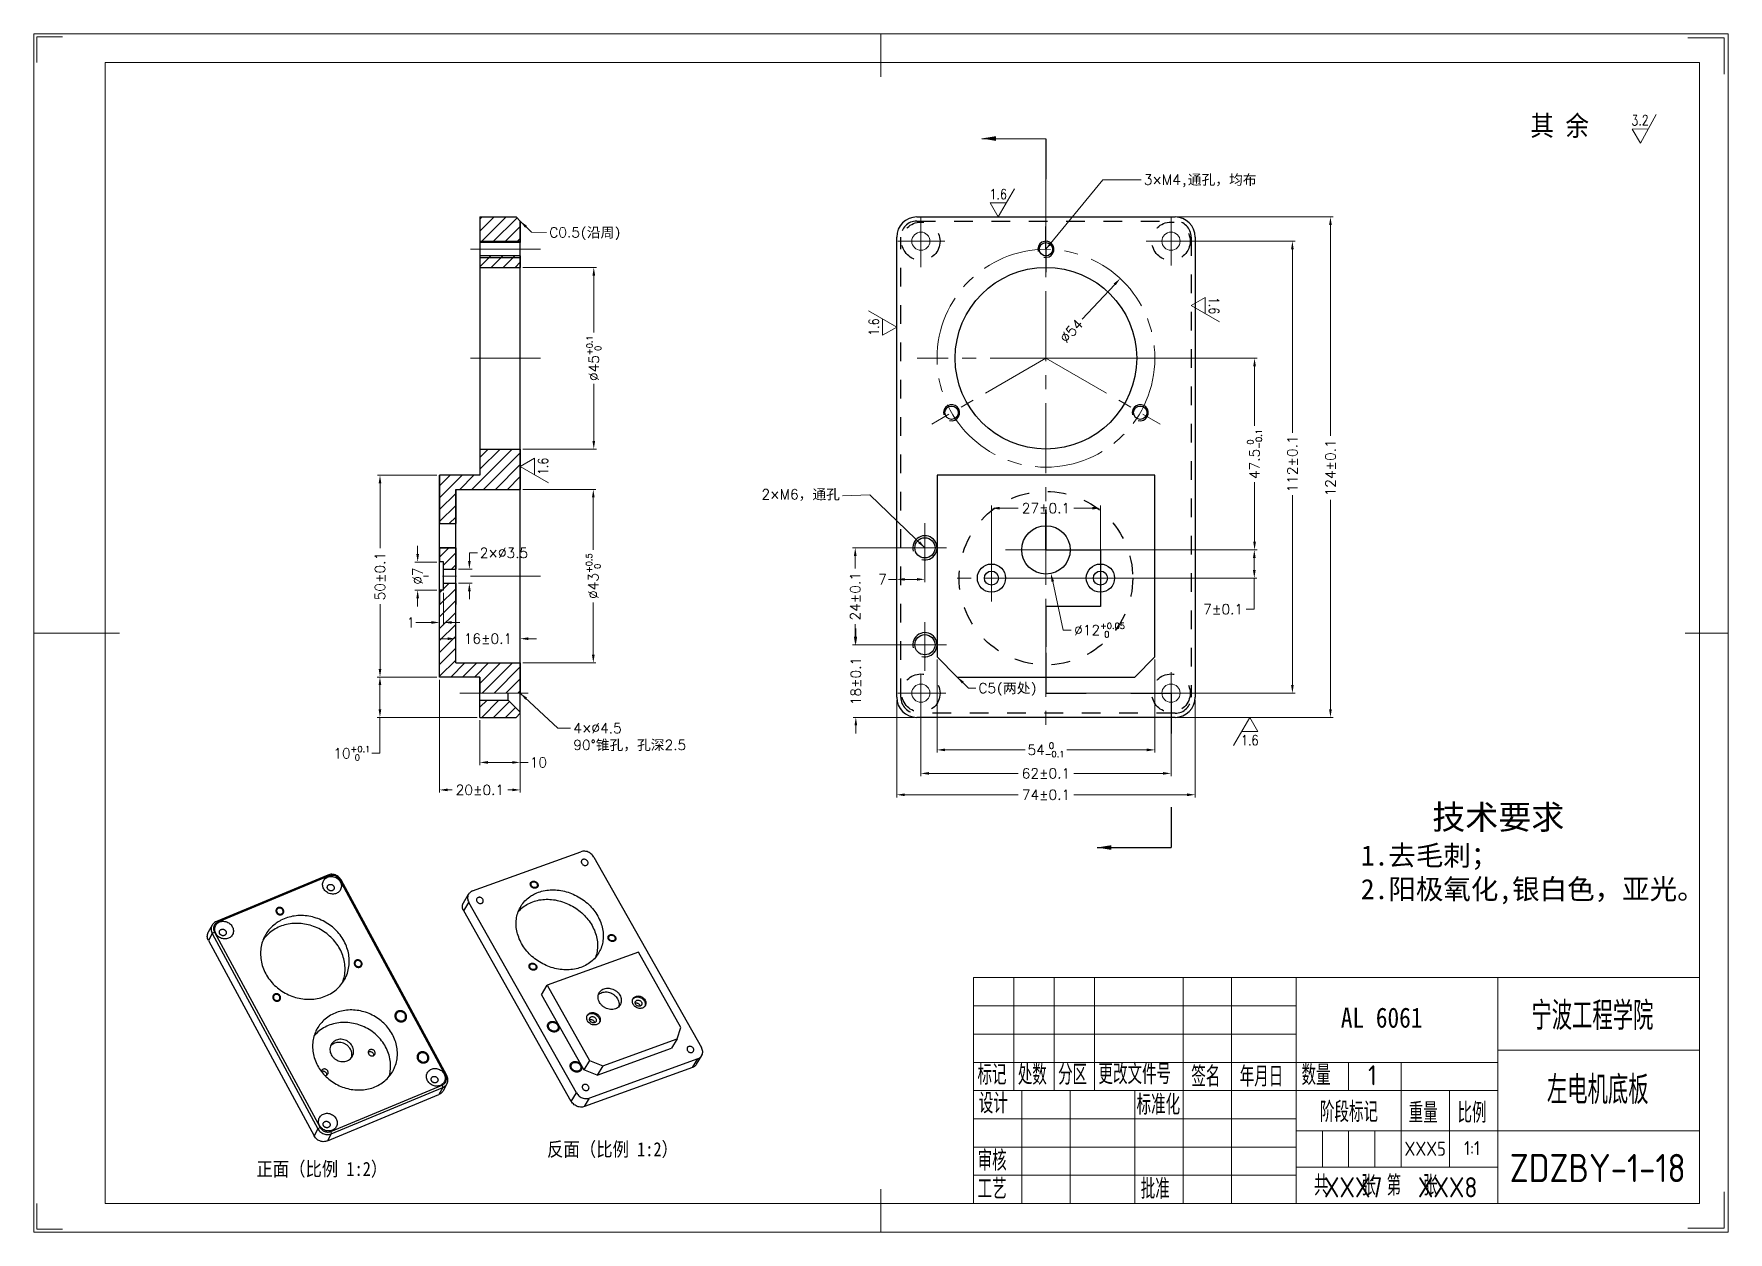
# Model space of a CAD drawing. Header units: millimetres. Extents: x 348 to 7549, y -2121 to -1262.
# Drawn here: x 7128.9 to 7548.9, y -2116.9 to -1819.9 of the extents above; entities that cross this region are included whole.
import ezdxf
from ezdxf.enums import TextEntityAlignment as Align

# ---------------------------------------------------------------- set-up
doc = ezdxf.new("R2010")
doc.units = ezdxf.units.MM
doc.header["$LTSCALE"] = 46.255
doc.header["$PDMODE"] = 3
doc.header["$PDSIZE"] = 8
doc.linetypes.add('CENTER', pattern=[0.6, 0.375, -0.075, 0.075, -0.075])
doc.linetypes.add('HIDDEN', pattern=[0.2, 0.1, -0.1])
doc.layers.get('0').update_dxf_attribs({"linetype": 'CONTINUOUS'})
doc.layers.get('Defpoints').update_dxf_attribs({"linetype": 'CONTINUOUS'})
for name, color, linetype in [('02___PRT_ALL_AXES', 7, 'CONTINUOUS'), ('DEFAULT_1', 7, 'CENTER'), ('DEFAULT_2', 8, 'HIDDEN')]:
    doc.layers.add(name, color=color, linetype=linetype)
for name, color, linetype, lineweight in [('dim', 82, 'CONTINUOUS', 9), ('中心线', 2, 'CENTER', 13), ('图框_内框线', 5, 'CONTINUOUS', 13), ('图框_外框线', 7, 'CONTINUOUS', 13), ('图框_标题栏属性', 1, 'CONTINUOUS', 13), ('图框_标题栏文字', 6, 'CONTINUOUS', 13), ('图框_角线', 5, 'CONTINUOUS', 13), ('尺寸线', 80, 'CONTINUOUS', 13), ('文字', 3, 'CONTINUOUS', 13), ('粗实线', 7, 'CONTINUOUS', 20), ('细实线', 20, 'CONTINUOUS', 13)]:
    doc.layers.add(name, color=color, linetype=linetype, lineweight=lineweight)
doc.styles.add('ROMANC', font='romanc.shx', dxfattribs={"bigfont": 'gbcbig.shx'})
doc.styles.get("Standard").update_dxf_attribs({"font": 'txt', "width": 0.85, "bigfont": 'gbcbig.shx'})
doc.styles.add('TXT08', font='txt.shx', dxfattribs={"width": 0.8, "bigfont": 'gbcbig.shx'})
doc.styles.add('宋体', font='SimSun.ttf')
doc.styles.add('工程字', font='gbenor.shx', dxfattribs={"bigfont": 'gbcbig.shx'})
doc.dimstyles.get("Standard").update_dxf_attribs({"dimtxt": 3.5, "dimasz": 3.5, "dimexe": 0.18, "dimexo": 0.0625, "dimgap": 0.09, "dimtad": 1, "dimdec": 3, "dimdsep": 46, "dimtxsty": 'Standard', "dimcen": 0.09, "dimadec": 0, "dimazin": 0, "dimtol": 1, "dimtp": 0.001, "dimtm": 0.001, "dimtfac": 1, "dimtdec": 3, "dimtofl": 0, "dimtmove": 0, "dimatfit": 3, "dimfxl": 1, "dimtolj": 1, "dimarcsym": 0})
doc.dimstyles.new('YanXiu', dxfattribs={"dimtxt": 2.5, "dimasz": 2.2, "dimexe": 0.66, "dimexo": 0.66, "dimgap": 0.66, "dimtad": 0, "dimtoh": 1, "dimdsep": 46, "dimtxsty": 'ROMANC', "dimcen": 0, "dimclrd": 256, "dimclre": 131, "dimclrt": 42, "dimazin": 2, "dimtfac": 1, "dimtofl": 0, "dimtmove": 0, "dimatfit": 3, "dimfxl": 1, "dimlwd": 5, "dimlwe": 5, "dimarcsym": 0})

msp = doc.modelspace()

# ---------------------------------------------------------------- texts
at = {"color": 2, "linetype": 'Continuous', "char_height": 3.5, "width": 36.0291632, "attachment_point": 3, "line_spacing_factor": 0.9}
for s, insert in [('{\\fFangSong|b0|i0|c134|p49;反面（比例 1:2）}', (7288.55383, -2094.56878)), ('{\\fFangSong|b0|i0|c134|p49;正面（比例 1:2）}', (7216.49552, -2099.44287))]:
    msp.add_mtext(s, dxfattribs=dict(at, insert=insert))
at = {"layer": 'dim', "style": 'TXT08', "width": 0.8}
for s, rotation, p in [('3.2', 1.0876714, (7527.03227, -1841.3064)), ('1.6', 270, (7421.42967, -1887.24483)), ('1.6', 90, (7337.11361, -1892.5725)), ('1.6', 90, (7255.11703, -1927.09263))]:
    msp.add_text(s, height=2.5, rotation=rotation, dxfattribs=at).set_placement(p, align=Align.MIDDLE)
for p in [(7367.94349, -1859.63172), (7430.29846, -1994.94779)]:
    msp.add_text('1.6', height=2.5, dxfattribs=at).set_placement(p, align=Align.MIDDLE)
at = {"layer": 'dim', "color": 42, "char_height": 2.5, "style": 'ROMANC'}
for s, insert, attachment_point in [('3×M4{\\fFangSong|b0|i0|c134|p49;,通孔，均布}', (7404.01752, -1854.79452), 1), ('C0.5{\\fFangSong|b0|i0|c134|p49;(沿周)}', (7256.65922, -1867.86531), 1), ('2×M6{\\fFangSong|b0|i0|c134|p49;，通孔}', (7328.70457, -1935.64105), 9), ('C5{\\fFangSong|b0|i0|c134|p49;(两处)}', (7363.02029, -1980.78774), 1), ('4×%%C4.5\\P90%%D{\\fFangSong|b0|i0|c134|p49;锥孔，孔深}2.5', (7262.61086, -1990.70489), 1)]:
    msp.add_mtext(s, dxfattribs=dict(at, insert=insert, attachment_point=attachment_point))
at = {"layer": '中心线', "insert": (7451.03036, -2011.00954), "char_height": 8, "width": 96.5820097, "attachment_point": 1, "style": '宋体'}
msp.add_mtext('{\\H0.75x;      技术要求\\P\\H0.83333x;  1.去毛刺；\\P  2.阳极氧化,银白色\\H1x;，亚光。}', dxfattribs=at)
at = {"layer": '图框_标题栏属性', "style": '工程字'}
for tag, text, p in [('宁波工程学院', 'xxx2', (7515.22519, -2062.8532)), ('左电机底板', 'xxx3', (7516.53972, -2081.25167)), ('ZDZBY-1-18', 'xxx4', (7516.53972, -2100.96431))]:
    msp.add_attdef(tag, text=text, height=7, dxfattribs=at).set_placement(p, align=Align.MIDDLE)
for tag, text, height, p in [('XXX5', 'xxx5', 3.5, (7473.77099, -2096.20117)), ('1:1', 'xxx6', 3.5, (7485.39318, -2096.04215)), ('XXX7', 'xxx7', 5, (7455.93968, -2105.74245)), ('XXX8', 'xxx8', 5, (7479.34328, -2105.74245))]:
    msp.add_attdef(tag, text=text, height=height, dxfattribs=at).set_placement(p, align=Align.MIDDLE_CENTER)
at = {"layer": '图框_标题栏文字', "style": '工程字'}
for s, p in [('标记', (7362.79266, -2080.34627)), ('处数', (7372.79266, -2080.34627)), ('分区', (7382.79266, -2080.34627)), ('更改文件号', (7392.79266, -2080.19787)), ('签名', (7415.79266, -2080.785)), ('年月日', (7427.79266, -2080.785)), ('数量', (7443.12729, -2080.43652)), ('1', (7459.63294, -2080.4797)), ('设计', (7363.12729, -2087.43652)), ('标准化', (7402.23168, -2087.785)), ('阶段标记', (7447.68344, -2089.585)), ('重量', (7469.68344, -2089.785)), ('比例', (7481.79266, -2089.785)), ('审核', (7362.83774, -2101.6366)), ('工艺', (7362.83774, -2108.6366)), ('批准', (7403.26269, -2108.6366)), ('共   张 第  张', (7446.19339, -2107.785))]:
    msp.add_text(s, height=5, dxfattribs=at).set_placement(p)
at = {"layer": '文字', "insert": (7499.86748, -1840.16387), "char_height": 5, "width": 46.5466241, "attachment_point": 1}
msp.add_mtext('{\\fSimSun|b0|i0|c134|p2;其 余} ', dxfattribs=at)
at = {"layer": '细实线', "insert": (7452.86601, -2061.19705), "char_height": 5, "width": 34.3182427, "attachment_point": 1}
msp.add_mtext('{\\fFangSong|b0|i0|c134|p49;AL 6061}', dxfattribs=at)

# ---------------------------------------------------------------- blocks, each defined once
blk = doc.blocks.new('*D180')
at = {"layer": 'Defpoints', "color": 0, "transparency": 16777216}
for p in [(7349.77, -1947.29), (7332.5, -1971.29), (7349.77, -1971.29)]:
    blk.add_point(p, dxfattribs=at)
at = {"layer": 'dim', "color": 131, "lineweight": 5, "transparency": 16777216}
for p, q in [((7349.11, -1947.29), (7331.84, -1947.29)), ((7349.11, -1971.29), (7331.84, -1971.29))]:
    blk.add_line(p, q, dxfattribs=at)
at = {"layer": 'dim', "lineweight": 5, "transparency": 16777216}
for p, q in [((7332.5, -1949.29), (7332.5, -1952.38)), ((7332.5, -1969.29), (7332.5, -1966.2))]:
    blk.add_line(p, q, dxfattribs=at)
at = {"layer": 'dim', "transparency": 16777216}
for points in [[(7332.16, -1949.29), (7332.83, -1949.29), (7332.5, -1947.29)], [(7332.16, -1969.29), (7332.83, -1969.29), (7332.5, -1971.29)]]:
    blk.add_solid(points, dxfattribs=at)
at = {"layer": 'dim', "color": 42, "transparency": 16777216, "insert": (7332.5, -1959.29), "char_height": 2.5, "attachment_point": 5, "rotation": 90, "style": 'ROMANC'}
blk.add_mtext('\\A1;24±0.1', dxfattribs=at)
blk = doc.blocks.new('*D181')
at = {"layer": 'Defpoints', "color": 0, "transparency": 16777216}
for p in [(7349.77, -1971.29), (7332.64, -1989.29), (7347.77, -1989.29)]:
    blk.add_point(p, dxfattribs=at)
at = {"layer": 'dim', "lineweight": 5, "transparency": 16777216}
for p, q in [((7332.64, -1969.29), (7332.64, -1967.29)), ((7332.64, -1991.29), (7332.64, -1993.29))]:
    blk.add_line(p, q, dxfattribs=at)
at = {"layer": 'dim', "color": 131, "lineweight": 5, "transparency": 16777216}
for p, q in [((7349.11, -1971.29), (7331.98, -1971.29)), ((7347.11, -1989.29), (7331.98, -1989.29))]:
    blk.add_line(p, q, dxfattribs=at)
at = {"layer": 'dim', "transparency": 16777216}
for points in [[(7332.31, -1969.29), (7332.98, -1969.29), (7332.64, -1971.29)], [(7332.31, -1991.29), (7332.98, -1991.29), (7332.64, -1989.29)]]:
    blk.add_solid(points, dxfattribs=at)
at = {"layer": 'dim', "color": 42, "transparency": 16777216, "insert": (7332.64, -1980.29), "char_height": 2.5, "attachment_point": 5, "rotation": 90, "style": 'ROMANC'}
blk.add_mtext('\\A1;18±0.1', dxfattribs=at)
blk = doc.blocks.new('*D182')
at = {"layer": 'Defpoints', "color": 0, "transparency": 16777216}
for p in [(7410.77, -1871.29), (7410.77, -1983.29), (7440.86, -1983.29)]:
    blk.add_point(p, dxfattribs=at)
at = {"layer": 'dim', "color": 131, "lineweight": 5, "transparency": 16777216}
for p, q in [((7411.43, -1871.29), (7441.52, -1871.29)), ((7411.43, -1983.29), (7441.52, -1983.29))]:
    blk.add_line(p, q, dxfattribs=at)
at = {"layer": 'dim', "lineweight": 5, "transparency": 16777216}
for p, q in [((7440.86, -1873.29), (7440.86, -1918.75)), ((7440.86, -1981.29), (7440.86, -1934.24))]:
    blk.add_line(p, q, dxfattribs=at)
at = {"layer": 'dim', "transparency": 16777216}
for points in [[(7440.53, -1873.29), (7441.19, -1873.29), (7440.86, -1871.29)], [(7440.53, -1981.29), (7441.19, -1981.29), (7440.86, -1983.29)]]:
    blk.add_solid(points, dxfattribs=at)
at = {"layer": 'dim', "color": 42, "transparency": 16777216, "insert": (7440.86, -1926.49), "char_height": 2.5, "attachment_point": 5, "rotation": 90, "style": 'ROMANC'}
blk.add_mtext('\\A1;112±0.1', dxfattribs=at)
blk = doc.blocks.new('*D183')
at = {"layer": 'Defpoints', "color": 0, "transparency": 16777216}
for p in [(7379.77, -1865.29), (7410.77, -1989.29), (7450.29, -1989.29)]:
    blk.add_point(p, dxfattribs=at)
at = {"layer": 'dim', "color": 131, "lineweight": 5, "transparency": 16777216}
for p, q in [((7380.43, -1865.29), (7450.95, -1865.29)), ((7411.43, -1989.29), (7450.95, -1989.29))]:
    blk.add_line(p, q, dxfattribs=at)
at = {"layer": 'dim', "lineweight": 5, "transparency": 16777216}
for p, q in [((7450.29, -1867.29), (7450.29, -1919.54)), ((7450.29, -1987.29), (7450.29, -1935.38))]:
    blk.add_line(p, q, dxfattribs=at)
at = {"layer": 'dim', "transparency": 16777216}
for points in [[(7449.96, -1867.29), (7450.62, -1867.29), (7450.29, -1865.29)], [(7449.96, -1987.29), (7450.62, -1987.29), (7450.29, -1989.29)]]:
    blk.add_solid(points, dxfattribs=at)
at = {"layer": 'dim', "color": 42, "transparency": 16777216, "insert": (7450.29, -1927.46), "char_height": 2.5, "attachment_point": 5, "rotation": 90, "style": 'ROMANC'}
blk.add_mtext('\\A1;124±0.1', dxfattribs=at)
blk = doc.blocks.new('*D184')
at = {"layer": 'Defpoints', "color": 0, "transparency": 16777216}
for p in [(7352.77, -1974.29), (7406.77, -1974.29), (7406.77, -1997.35)]:
    blk.add_point(p, dxfattribs=at)
at = {"layer": 'dim', "color": 131, "lineweight": 5, "transparency": 16777216}
for p, q in [((7352.77, -1974.95), (7352.77, -1998.01)), ((7406.77, -1974.95), (7406.77, -1998.01))]:
    blk.add_line(p, q, dxfattribs=at)
at = {"layer": 'dim', "lineweight": 5, "transparency": 16777216}
for p, q in [((7354.77, -1997.35), (7374.62, -1997.35)), ((7404.77, -1997.35), (7384.92, -1997.35))]:
    blk.add_line(p, q, dxfattribs=at)
at = {"layer": 'dim', "transparency": 16777216}
for points in [[(7354.77, -1997.02), (7354.77, -1997.69), (7352.77, -1997.35)], [(7404.77, -1997.02), (7404.77, -1997.69), (7406.77, -1997.35)]]:
    blk.add_solid(points, dxfattribs=at)
at = {"layer": 'dim', "color": 42, "transparency": 16777216, "insert": (7379.77, -1997.35), "char_height": 2.5, "attachment_point": 5, "style": 'ROMANC'}
blk.add_mtext('\\A1;54{\\H1.500000;\\S 0^ -0.1;}', dxfattribs=at)
blk = doc.blocks.new('*D185')
at = {"layer": 'Defpoints', "color": 0, "transparency": 16777216}
for p in [(7348.77, -1983.29), (7410.77, -1983.29), (7410.77, -2003.18)]:
    blk.add_point(p, dxfattribs=at)
at = {"layer": 'dim', "color": 131, "lineweight": 5, "transparency": 16777216}
for p, q in [((7348.77, -1983.95), (7348.77, -2003.84)), ((7410.77, -1983.95), (7410.77, -2003.84))]:
    blk.add_line(p, q, dxfattribs=at)
at = {"layer": 'dim', "lineweight": 5, "transparency": 16777216}
for p, q in [((7350.77, -2003.18), (7372.86, -2003.18)), ((7408.77, -2003.18), (7386.68, -2003.18))]:
    blk.add_line(p, q, dxfattribs=at)
at = {"layer": 'dim', "transparency": 16777216}
for points in [[(7350.77, -2002.84), (7350.77, -2003.51), (7348.77, -2003.18)], [(7408.77, -2002.84), (7408.77, -2003.51), (7410.77, -2003.18)]]:
    blk.add_solid(points, dxfattribs=at)
at = {"layer": 'dim', "color": 42, "transparency": 16777216, "insert": (7379.77, -2003.18), "char_height": 2.5, "attachment_point": 5, "style": 'ROMANC'}
blk.add_mtext('\\A1;62±0.1', dxfattribs=at)
blk = doc.blocks.new('*D186')
at = {"layer": 'Defpoints', "color": 0, "transparency": 16777216}
for p in [(7342.77, -1984.29), (7416.77, -1984.29), (7416.77, -2008.47)]:
    blk.add_point(p, dxfattribs=at)
at = {"layer": 'dim', "color": 131, "lineweight": 5, "transparency": 16777216}
for p, q in [((7342.77, -1984.95), (7342.77, -2009.13)), ((7416.77, -1984.95), (7416.77, -2009.13))]:
    blk.add_line(p, q, dxfattribs=at)
at = {"layer": 'dim', "lineweight": 5, "transparency": 16777216}
for p, q in [((7344.77, -2008.47), (7372.86, -2008.47)), ((7414.77, -2008.47), (7386.68, -2008.47))]:
    blk.add_line(p, q, dxfattribs=at)
at = {"layer": 'dim', "transparency": 16777216}
for points in [[(7344.77, -2008.14), (7344.77, -2008.81), (7342.77, -2008.47)], [(7414.77, -2008.14), (7414.77, -2008.81), (7416.77, -2008.47)]]:
    blk.add_solid(points, dxfattribs=at)
at = {"layer": 'dim', "color": 42, "transparency": 16777216, "insert": (7379.77, -2008.47), "char_height": 2.5, "attachment_point": 5, "style": 'ROMANC'}
blk.add_mtext('\\A1;74±0.1', dxfattribs=at)
blk = doc.blocks.new('*D187')
at = {"layer": 'Defpoints', "color": 0, "transparency": 16777216}
for p in [(7379.77, -1947.79), (7379.77, -1954.79), (7431.42, -1954.79)]:
    blk.add_point(p, dxfattribs=at)
at = {"layer": 'dim', "color": 131, "lineweight": 5, "transparency": 16777216}
for p, q in [((7380.43, -1947.79), (7432.08, -1947.79)), ((7380.43, -1954.79), (7432.08, -1954.79))]:
    blk.add_line(p, q, dxfattribs=at)
at = {"layer": 'dim', "lineweight": 5, "transparency": 16777216}
for p, q in [((7431.42, -1949.79), (7431.42, -1952.79)), ((7431.42, -1954.79), (7431.42, -1962.49)), ((7431.42, -1962.49), (7429.42, -1962.49))]:
    blk.add_line(p, q, dxfattribs=at)
at = {"layer": 'dim', "transparency": 16777216}
for points in [[(7431.08, -1949.79), (7431.75, -1949.79), (7431.42, -1947.79)], [(7431.08, -1952.79), (7431.75, -1952.79), (7431.42, -1954.79)]]:
    blk.add_solid(points, dxfattribs=at)
at = {"layer": 'dim', "color": 42, "transparency": 16777216, "insert": (7423.7, -1962.49), "char_height": 2.5, "attachment_point": 5, "style": 'ROMANC'}
blk.add_mtext('\\A1;7±0.1', dxfattribs=at)
blk = doc.blocks.new('*D188')
at = {"layer": 'Defpoints', "color": 0, "transparency": 16777216}
for p in [(7393.27, -1937.46), (7366.27, -1954.79), (7393.27, -1954.79)]:
    blk.add_point(p, dxfattribs=at)
at = {"layer": 'dim', "color": 131, "lineweight": 5, "transparency": 16777216}
for p, q in [((7366.27, -1954.13), (7366.27, -1936.8)), ((7393.27, -1954.13), (7393.27, -1936.8))]:
    blk.add_line(p, q, dxfattribs=at)
at = {"layer": 'dim', "lineweight": 5, "transparency": 16777216}
for p, q in [((7368.27, -1937.46), (7372.86, -1937.46)), ((7391.27, -1937.46), (7386.68, -1937.46))]:
    blk.add_line(p, q, dxfattribs=at)
at = {"layer": 'dim', "transparency": 16777216}
for points in [[(7368.27, -1937.12), (7368.27, -1937.79), (7366.27, -1937.46)], [(7391.27, -1937.12), (7391.27, -1937.79), (7393.27, -1937.46)]]:
    blk.add_solid(points, dxfattribs=at)
at = {"layer": 'dim', "color": 42, "transparency": 16777216, "insert": (7379.77, -1937.46), "char_height": 2.5, "attachment_point": 5, "style": 'ROMANC'}
blk.add_mtext('\\A1;27±0.1', dxfattribs=at)
blk = doc.blocks.new('*D189')
at = {"layer": 'Defpoints', "color": 0, "transparency": 16777216}
for p in [(7229.46, -1929.29), (7214.7, -1979.29), (7229.46, -1979.29)]:
    blk.add_point(p, dxfattribs=at)
at = {"layer": 'dim', "color": 131, "lineweight": 5, "transparency": 16777216}
for p, q in [((7228.8, -1929.29), (7214.04, -1929.29)), ((7228.8, -1979.29), (7214.04, -1979.29))]:
    blk.add_line(p, q, dxfattribs=at)
at = {"layer": 'dim', "lineweight": 5, "transparency": 16777216}
for p, q in [((7214.7, -1931.29), (7214.7, -1947.38)), ((7214.7, -1977.29), (7214.7, -1961.2))]:
    blk.add_line(p, q, dxfattribs=at)
at = {"layer": 'dim', "transparency": 16777216}
for points in [[(7214.37, -1931.29), (7215.03, -1931.29), (7214.7, -1929.29)], [(7214.37, -1977.29), (7215.03, -1977.29), (7214.7, -1979.29)]]:
    blk.add_solid(points, dxfattribs=at)
at = {"layer": 'dim', "color": 42, "transparency": 16777216, "insert": (7214.7, -1954.29), "char_height": 2.5, "attachment_point": 5, "rotation": 90, "style": 'ROMANC'}
blk.add_mtext('\\A1;50±0.1', dxfattribs=at)
blk = doc.blocks.new('*D190')
at = {"layer": 'Defpoints', "color": 0, "transparency": 16777216}
for p in [(7214.68, -1979.29), (7229.46, -1979.29), (7239.46, -1989.29)]:
    blk.add_point(p, dxfattribs=at)
at = {"layer": 'dim', "color": 131, "lineweight": 5, "transparency": 16777216}
for p, q in [((7228.8, -1979.29), (7214.02, -1979.29)), ((7238.8, -1989.29), (7214.02, -1989.29))]:
    blk.add_line(p, q, dxfattribs=at)
at = {"layer": 'dim', "lineweight": 5, "transparency": 16777216}
for p, q in [((7214.68, -1981.29), (7214.68, -1987.29)), ((7214.68, -1989.29), (7214.68, -1998.2)), ((7214.68, -1998.2), (7212.68, -1998.2))]:
    blk.add_line(p, q, dxfattribs=at)
at = {"layer": 'dim', "transparency": 16777216}
for points in [[(7214.35, -1981.29), (7215.02, -1981.29), (7214.68, -1979.29)], [(7214.35, -1987.29), (7215.02, -1987.29), (7214.68, -1989.29)]]:
    blk.add_solid(points, dxfattribs=at)
at = {"layer": 'dim', "color": 42, "transparency": 16777216, "insert": (7207.71, -1998.2), "char_height": 2.5, "attachment_point": 5, "style": 'ROMANC'}
blk.add_mtext('\\A1;10{\\H1.500000;\\S+0.1^  0;}', dxfattribs=at)
blk = doc.blocks.new('*D191')
at = {"layer": 'Defpoints', "color": 0, "transparency": 16777216}
for p in [(7342.77, -1947.29), (7349.77, -1947.29), (7342.77, -1955.09)]:
    blk.add_point(p, dxfattribs=at)
at = {"layer": 'dim', "color": 131, "lineweight": 5, "transparency": 16777216}
for p, q in [((7342.77, -1947.95), (7342.77, -1955.75)), ((7349.77, -1947.95), (7349.77, -1955.75))]:
    blk.add_line(p, q, dxfattribs=at)
at = {"layer": 'dim', "lineweight": 5, "transparency": 16777216}
for p, q in [((7342.77, -1955.09), (7340.77, -1955.09)), ((7347.77, -1955.09), (7344.77, -1955.09))]:
    blk.add_line(p, q, dxfattribs=at)
at = {"layer": 'dim', "transparency": 16777216}
for points in [[(7344.77, -1954.76), (7344.77, -1955.42), (7342.77, -1955.09)], [(7347.77, -1954.76), (7347.77, -1955.42), (7349.77, -1955.09)]]:
    blk.add_solid(points, dxfattribs=at)
at = {"layer": 'dim', "color": 42, "transparency": 16777216, "insert": (7339.28, -1955.09), "char_height": 2.5, "attachment_point": 5, "style": 'ROMANC'}
blk.add_mtext('7', dxfattribs=at)
blk = doc.blocks.new('*D192')
at = {"layer": 'Defpoints', "color": 0, "transparency": 16777216}
for p in [(7378.52, -1941.92), (7381.02, -1953.66)]:
    blk.add_point(p, dxfattribs=at)
at = {"layer": 'dim', "lineweight": 5, "transparency": 16777216}
for p, q in [((7384.01, -1967.67), (7381.44, -1955.61)), ((7386.01, -1967.67), (7384.01, -1967.67))]:
    blk.add_line(p, q, dxfattribs=at)
at = {"layer": 'dim', "transparency": 16777216}
blk.add_solid([(7381.77, -1955.54), (7381.11, -1955.68), (7381.02, -1953.66)], dxfattribs=at)
at = {"layer": 'dim', "color": 42, "transparency": 16777216, "insert": (7393.06, -1967.67), "char_height": 2.5, "attachment_point": 5, "style": 'ROMANC'}
blk.add_mtext('\\A1;∅12{\\H1.500000;\\S+0.05^  0;}', dxfattribs=at)
blk = doc.blocks.new('*D193')
at = {"layer": 'Defpoints', "color": 0, "transparency": 16777216}
for p in [(7233.46, -1952.54), (7233.46, -1956.04), (7236.85, -1956.04)]:
    blk.add_point(p, dxfattribs=at)
at = {"layer": 'dim', "lineweight": 5, "transparency": 16777216}
for p, q in [((7236.85, -1950.54), (7236.85, -1948.54)), ((7236.85, -1948.54), (7238.85, -1948.54)), ((7236.85, -1958.04), (7236.85, -1960.04))]:
    blk.add_line(p, q, dxfattribs=at)
at = {"layer": 'dim', "color": 131, "lineweight": 5, "transparency": 16777216}
for p, q in [((7234.12, -1952.54), (7237.51, -1952.54)), ((7234.12, -1956.04), (7237.51, -1956.04))]:
    blk.add_line(p, q, dxfattribs=at)
at = {"layer": 'dim', "transparency": 16777216}
for points in [[(7236.52, -1950.54), (7237.18, -1950.54), (7236.85, -1952.54)], [(7236.52, -1958.04), (7237.18, -1958.04), (7236.85, -1956.04)]]:
    blk.add_solid(points, dxfattribs=at)
at = {"layer": 'dim', "color": 42, "transparency": 16777216, "insert": (7245.42, -1948.54), "char_height": 2.5, "attachment_point": 5, "style": 'ROMANC'}
blk.add_mtext('2×%%C3.5', dxfattribs=at)
blk = doc.blocks.new('*D194')
at = {"layer": 'Defpoints', "color": 0, "transparency": 16777216}
for p in [(7229.46, -1950.79), (7224.03, -1957.79), (7229.46, -1957.79)]:
    blk.add_point(p, dxfattribs=at)
at = {"layer": 'dim', "lineweight": 5, "transparency": 16777216}
for p, q in [((7224.03, -1948.79), (7224.03, -1946.79)), ((7224.03, -1959.79), (7224.03, -1961.79))]:
    blk.add_line(p, q, dxfattribs=at)
at = {"layer": 'dim', "color": 131, "lineweight": 5, "transparency": 16777216}
for p, q in [((7228.8, -1950.79), (7223.37, -1950.79)), ((7228.8, -1957.79), (7223.37, -1957.79))]:
    blk.add_line(p, q, dxfattribs=at)
at = {"layer": 'dim', "transparency": 16777216}
for points in [[(7223.7, -1948.79), (7224.37, -1948.79), (7224.03, -1950.79)], [(7223.7, -1959.79), (7224.37, -1959.79), (7224.03, -1957.79)]]:
    blk.add_solid(points, dxfattribs=at)
at = {"layer": 'dim', "color": 42, "transparency": 16777216, "insert": (7224.03, -1954.29), "char_height": 2.5, "attachment_point": 5, "rotation": 90, "style": 'ROMANC'}
blk.add_mtext('%%c7', dxfattribs=at)
blk = doc.blocks.new('*D195')
at = {"layer": 'Defpoints', "color": 0, "transparency": 16777216}
for p in [(7229.46, -1957.79), (7230.46, -1957.79), (7230.46, -1965.77)]:
    blk.add_point(p, dxfattribs=at)
at = {"layer": 'dim', "color": 131, "lineweight": 5, "transparency": 16777216}
for p, q in [((7229.46, -1958.45), (7229.46, -1966.43)), ((7230.46, -1958.45), (7230.46, -1966.43))]:
    blk.add_line(p, q, dxfattribs=at)
at = {"layer": 'dim', "lineweight": 5, "transparency": 16777216}
for p, q in [((7227.46, -1965.77), (7223.55, -1965.77)), ((7232.46, -1965.77), (7234.46, -1965.77))]:
    blk.add_line(p, q, dxfattribs=at)
at = {"layer": 'dim', "transparency": 16777216}
for points in [[(7227.46, -1965.44), (7227.46, -1966.1), (7229.46, -1965.77)], [(7232.46, -1965.44), (7232.46, -1966.1), (7230.46, -1965.77)]]:
    blk.add_solid(points, dxfattribs=at)
at = {"layer": 'dim', "color": 42, "transparency": 16777216, "insert": (7222.35, -1965.77), "char_height": 2.5, "attachment_point": 5, "style": 'ROMANC'}
blk.add_mtext('1', dxfattribs=at)
blk = doc.blocks.new('*D196')
at = {"layer": 'Defpoints', "color": 0, "transparency": 16777216}
for p in [(7398.18, -1880.53), (7361.37, -1920.04)]:
    blk.add_point(p, dxfattribs=at)
at = {"layer": 'dim', "lineweight": 5, "transparency": 16777216}
blk.add_line((7388.75, -1890.65), (7396.81, -1882), dxfattribs=at)
at = {"layer": 'dim', "transparency": 16777216}
blk.add_solid([(7396.57, -1881.77), (7397.06, -1882.23), (7398.18, -1880.53)], dxfattribs=at)
at = {"layer": 'dim', "color": 42, "transparency": 16777216, "insert": (7386.07, -1893.53), "char_height": 2.5, "attachment_point": 5, "rotation": 47.0261, "style": 'ROMANC'}
blk.add_mtext('∅54', dxfattribs=at)
blk = doc.blocks.new('*D197')
at = {"layer": 'Defpoints', "color": 0, "transparency": 16777216}
for p in [(7249.46, -1877.79), (7249.46, -1922.79), (7267.69, -1922.79)]:
    blk.add_point(p, dxfattribs=at)
at = {"layer": 'dim', "color": 131, "lineweight": 5, "transparency": 16777216}
for p, q in [((7250.12, -1877.79), (7268.35, -1877.79)), ((7250.12, -1922.79), (7268.35, -1922.79))]:
    blk.add_line(p, q, dxfattribs=at)
at = {"layer": 'dim', "lineweight": 5, "transparency": 16777216}
for p, q in [((7267.69, -1879.79), (7267.69, -1893.95)), ((7267.69, -1920.79), (7267.69, -1906.63))]:
    blk.add_line(p, q, dxfattribs=at)
at = {"layer": 'dim', "transparency": 16777216}
for points in [[(7267.36, -1879.79), (7268.02, -1879.79), (7267.69, -1877.79)], [(7267.36, -1920.79), (7268.02, -1920.79), (7267.69, -1922.79)]]:
    blk.add_solid(points, dxfattribs=at)
at = {"layer": 'dim', "color": 42, "transparency": 16777216, "insert": (7267.69, -1900.29), "char_height": 2.5, "attachment_point": 5, "rotation": 90, "style": 'ROMANC'}
blk.add_mtext('\\A1;%%c45{\\H1.500000;\\S+0.1^  0;}', dxfattribs=at)
blk = doc.blocks.new('*D198')
at = {"layer": 'Defpoints', "color": 0, "transparency": 16777216}
for p in [(7249.46, -1932.79), (7249.46, -1975.79), (7267.57, -1975.79)]:
    blk.add_point(p, dxfattribs=at)
at = {"layer": 'dim', "color": 131, "lineweight": 5, "transparency": 16777216}
for p, q in [((7250.12, -1932.79), (7268.23, -1932.79)), ((7250.12, -1975.79), (7268.23, -1975.79))]:
    blk.add_line(p, q, dxfattribs=at)
at = {"layer": 'dim', "lineweight": 5, "transparency": 16777216}
for p, q in [((7267.57, -1934.79), (7267.57, -1947.77)), ((7267.57, -1973.79), (7267.57, -1960.81))]:
    blk.add_line(p, q, dxfattribs=at)
at = {"layer": 'dim', "transparency": 16777216}
for points in [[(7267.24, -1934.79), (7267.9, -1934.79), (7267.57, -1932.79)], [(7267.24, -1973.79), (7267.9, -1973.79), (7267.57, -1975.79)]]:
    blk.add_solid(points, dxfattribs=at)
at = {"layer": 'dim', "color": 42, "transparency": 16777216, "insert": (7267.57, -1954.29), "char_height": 2.5, "attachment_point": 5, "rotation": 90, "style": 'ROMANC'}
blk.add_mtext('\\A1;%%c43{\\H1.500000;\\S+0.5^  0;}', dxfattribs=at)
blk = doc.blocks.new('*D199')
at = {"layer": 'Defpoints', "color": 0, "transparency": 16777216}
for p in [(7249.46, -1969.8), (7233.46, -1975.79), (7249.46, -1975.79)]:
    blk.add_point(p, dxfattribs=at)
at = {"layer": 'dim', "color": 131, "lineweight": 5, "transparency": 16777216}
for p, q in [((7233.46, -1975.13), (7233.46, -1969.14)), ((7249.46, -1975.13), (7249.46, -1969.14))]:
    blk.add_line(p, q, dxfattribs=at)
at = {"layer": 'dim', "lineweight": 5, "transparency": 16777216}
for p, q in [((7231.46, -1969.8), (7229.46, -1969.8)), ((7251.46, -1969.8), (7253.46, -1969.8))]:
    blk.add_line(p, q, dxfattribs=at)
at = {"layer": 'dim', "transparency": 16777216}
for points in [[(7231.46, -1969.46), (7231.46, -1970.13), (7233.46, -1969.8)], [(7251.46, -1969.46), (7251.46, -1970.13), (7249.46, -1969.8)]]:
    blk.add_solid(points, dxfattribs=at)
at = {"layer": 'dim', "color": 42, "transparency": 16777216, "insert": (7241.46, -1969.8), "char_height": 2.5, "attachment_point": 5, "style": 'ROMANC'}
blk.add_mtext('\\A1;16±0.1', dxfattribs=at)
blk = doc.blocks.new('*D200')
at = {"layer": 'Defpoints', "color": 0, "transparency": 16777216}
for p in [(7249.46, -1983.29), (7239.46, -1989.29), (7249.46, -2000.46)]:
    blk.add_point(p, dxfattribs=at)
at = {"layer": 'dim', "color": 131, "lineweight": 5, "transparency": 16777216}
for p, q in [((7249.46, -1983.95), (7249.46, -2001.12)), ((7239.46, -1989.95), (7239.46, -2001.12))]:
    blk.add_line(p, q, dxfattribs=at)
at = {"layer": 'dim', "lineweight": 5, "transparency": 16777216}
for p, q in [((7241.46, -2000.46), (7247.46, -2000.46)), ((7249.46, -2000.46), (7251.46, -2000.46))]:
    blk.add_line(p, q, dxfattribs=at)
at = {"layer": 'dim', "transparency": 16777216}
for points in [[(7241.46, -2000.12), (7241.46, -2000.79), (7239.46, -2000.46)], [(7247.46, -2000.12), (7247.46, -2000.79), (7249.46, -2000.46)]]:
    blk.add_solid(points, dxfattribs=at)
at = {"layer": 'dim', "color": 42, "transparency": 16777216, "insert": (7253.96, -2000.46), "char_height": 2.5, "attachment_point": 5, "style": 'ROMANC'}
blk.add_mtext('10', dxfattribs=at)
blk = doc.blocks.new('*D201')
at = {"layer": 'Defpoints', "color": 0, "transparency": 16777216}
for p in [(7229.46, -1979.29), (7249.46, -1983.29), (7249.46, -2007.27)]:
    blk.add_point(p, dxfattribs=at)
at = {"layer": 'dim', "color": 131, "lineweight": 5, "transparency": 16777216}
for p, q in [((7229.46, -1979.95), (7229.46, -2007.93)), ((7249.46, -1983.95), (7249.46, -2007.93))]:
    blk.add_line(p, q, dxfattribs=at)
at = {"layer": 'dim', "lineweight": 5, "transparency": 16777216}
for p, q in [((7231.46, -2007.27), (7232.55, -2007.27)), ((7247.46, -2007.27), (7246.37, -2007.27))]:
    blk.add_line(p, q, dxfattribs=at)
at = {"layer": 'dim', "transparency": 16777216}
for points in [[(7231.46, -2006.93), (7231.46, -2007.6), (7229.46, -2007.27)], [(7247.46, -2006.93), (7247.46, -2007.6), (7249.46, -2007.27)]]:
    blk.add_solid(points, dxfattribs=at)
at = {"layer": 'dim', "color": 42, "transparency": 16777216, "insert": (7239.46, -2007.27), "char_height": 2.5, "attachment_point": 5, "style": 'ROMANC'}
blk.add_mtext('\\A1;20±0.1', dxfattribs=at)
blk = doc.blocks.new('*D202')
at = {"layer": 'Defpoints', "color": 0, "transparency": 16777216}
for p in [(7379.77, -1900.29), (7431.48, -1900.29), (7379.77, -1947.79)]:
    blk.add_point(p, dxfattribs=at)
at = {"layer": 'dim', "color": 131, "lineweight": 5, "transparency": 16777216}
for p, q in [((7380.43, -1900.29), (7432.14, -1900.29)), ((7380.43, -1947.79), (7432.14, -1947.79))]:
    blk.add_line(p, q, dxfattribs=at)
at = {"layer": 'dim', "lineweight": 5, "transparency": 16777216}
for p, q in [((7431.48, -1902.29), (7431.48, -1917.05)), ((7431.48, -1945.79), (7431.48, -1931.03))]:
    blk.add_line(p, q, dxfattribs=at)
at = {"layer": 'dim', "transparency": 16777216}
for points in [[(7431.15, -1902.29), (7431.81, -1902.29), (7431.48, -1900.29)], [(7431.15, -1945.79), (7431.81, -1945.79), (7431.48, -1947.79)]]:
    blk.add_solid(points, dxfattribs=at)
at = {"layer": 'dim', "color": 42, "transparency": 16777216, "insert": (7431.48, -1924.04), "char_height": 2.5, "attachment_point": 5, "rotation": 90, "style": 'ROMANC'}
blk.add_mtext('\\A1;47.5{\\H1.500000;\\S 0^ -0.1;}', dxfattribs=at)

# ---------------------------------------------------------------- dimensions: what is measured, and where the dimension line sits
at = {"layer": 'dim'}
for base, p1, p2, override, picture, middle in [((7450.28868, -1989.28975), (7379.77164, -1865.28975), (7410.77164, -1989.28975), {"dimasz": 2, "dimgap": 0.66, "dimtol": 1, "dimlim": 0, "dimtp": 0.1, "dimtm": 0.1, "dimtfac": 1, "dimtdec": 3, "dimtolj": 1}, '*D183', (7450.28868, -1927.46067)), ((7440.86117, -1983.28975), (7410.77164, -1871.28975), (7410.77164, -1983.28975), {"dimasz": 2, "dimgap": 0.66, "dimtol": 1, "dimlim": 0, "dimtp": 0.1, "dimtm": 0.1, "dimtfac": 1, "dimtdec": 3, "dimtolj": 1}, '*D182', (7440.86117, -1926.4947)), ((7431.4171, -1954.78975), (7379.77164, -1947.78975), (7379.77164, -1954.78975), {"dimasz": 2, "dimgap": 0.66, "dimtol": 1, "dimlim": 0, "dimtp": 0.1, "dimtm": 0.1, "dimtfac": 1, "dimtdec": 3, "dimtolj": 1}, '*D187', (7423.69757, -1962.49488)), ((7214.68392, -1979.28975), (7239.459, -1989.28975), (7229.459, -1979.28975), {"dimasz": 2, "dimgap": 0.66, "dimtol": 1, "dimlim": 0, "dimtp": 0.1, "dimtm": 0, "dimtfac": 0.6, "dimtdec": 3, "dimtolj": 1}, '*D190', (7207.71439, -1998.19535))]:
    dim = msp.add_linear_dim(base=base, p1=p1, p2=p2, angle=90, dimstyle='YanXiu', override=override, dxfattribs=at)
    dim.commit()
    dim.dimension.update_dxf_attribs({"geometry": picture, "text_midpoint": middle, "dimtype": 160})
for base, p1, p2, override, picture, middle in [((7267.68926, -1922.78975), (7249.459, -1877.78975), (7249.459, -1922.78975), {"dimasz": 2, "dimgap": 0.66, "dimtol": 1, "dimlim": 0, "dimtp": 0.1, "dimtm": 0, "dimtfac": 0.6, "dimtdec": 3, "dimtolj": 1}, '*D197', (7267.68926, -1900.28975)), ((7267.57078, -1975.78975), (7249.459, -1932.78975), (7249.459, -1975.78975), {"dimasz": 2, "dimgap": 0.66, "dimtol": 1, "dimlim": 0, "dimtp": 0.5, "dimtm": 0, "dimtfac": 0.6, "dimtdec": 3, "dimtolj": 1}, '*D198', (7267.57078, -1954.28975)), ((7224.03426, -1957.78975), (7229.459, -1950.78975), (7229.459, -1957.78975), {"dimasz": 2}, '*D194', (7224.03426, -1954.28975))]:
    dim = msp.add_linear_dim(base=base, p1=p1, p2=p2, angle=90, text='%%c<>', dimstyle='YanXiu', override=override, dxfattribs=at)
    dim.commit()
    dim.dimension.update_dxf_attribs({"geometry": picture, "text_midpoint": middle})
for p1, p2, override, picture, middle in [((7361.36668, -1920.04469), (7398.1766, -1880.53482), {"dimasz": 2}, '*D196', (7386.06954, -1893.52991)), ((7378.52061, -1941.92163), (7381.02267, -1953.65788), {"dimasz": 2, "dimgap": 0.66, "dimtol": 1, "dimlim": 0, "dimtp": 0.05, "dimtm": 0, "dimtfac": 0.6, "dimtdec": 3, "dimtolj": 1}, '*D192', (7393.06329, -1967.67233))]:
    dim = msp.add_diameter_dim_2p(p1=p1, p2=p2, dimstyle='YanXiu', override=override, dxfattribs=at)
    dim.commit()
    dim.dimension.update_dxf_attribs({"geometry": picture, "text_midpoint": middle, "dimtype": 163})
for base, p1, p2, override, picture, middle in [((7431.4788, -1900.28975), (7379.77164, -1947.78975), (7379.77164, -1900.28975), {"dimasz": 2, "dimgap": 0.66, "dimtol": 1, "dimlim": 0, "dimtp": 0, "dimtm": 0.1, "dimtfac": 0.6, "dimtdec": 3, "dimtolj": 1}, '*D202', (7431.4788, -1924.03975)), ((7214.70066, -1979.28975), (7229.459, -1929.28975), (7229.459, -1979.28975), {"dimasz": 2, "dimgap": 0.66, "dimtol": 1, "dimlim": 0, "dimtp": 0.1, "dimtm": 0.1, "dimtfac": 1, "dimtdec": 3, "dimtolj": 1}, '*D189', (7214.70066, -1954.28975)), ((7332.49596, -1971.28975), (7349.77164, -1947.28975), (7349.77164, -1971.28975), {"dimasz": 2, "dimgap": 0.66, "dimtol": 1, "dimlim": 0, "dimtp": 0.1, "dimtm": 0.1, "dimtfac": 1, "dimtdec": 3, "dimtolj": 1}, '*D180', (7332.49596, -1959.28975)), ((7332.64459, -1989.28975), (7349.77164, -1971.28975), (7347.77164, -1989.28975), {"dimasz": 2, "dimgap": 0.66, "dimtol": 1, "dimlim": 0, "dimtp": 0.1, "dimtm": 0.1, "dimtfac": 1, "dimtdec": 3, "dimtolj": 1}, '*D181', (7332.64459, -1980.28975))]:
    dim = msp.add_linear_dim(base=base, p1=p1, p2=p2, angle=90, dimstyle='YanXiu', override=override, dxfattribs=at)
    dim.commit()
    dim.dimension.update_dxf_attribs({"geometry": picture, "text_midpoint": middle})
for base, p1, p2, override, picture, middle in [((7393.27164, -1937.45716), (7366.27164, -1954.78975), (7393.27164, -1954.78975), {"dimasz": 2, "dimgap": 0.66, "dimtol": 1, "dimlim": 0, "dimtp": 0.1, "dimtm": 0.1, "dimtfac": 1, "dimtdec": 3, "dimtolj": 1}, '*D188', (7379.77164, -1937.45716)), ((7342.77164, -1955.08884), (7349.77164, -1947.28975), (7342.77164, -1947.28975), {"dimasz": 2}, '*D191', (7339.27831, -1955.08884)), ((7249.459, -1969.79551), (7233.459, -1975.78975), (7249.459, -1975.78975), {"dimasz": 2, "dimgap": 0.66, "dimtol": 1, "dimlim": 0, "dimtp": 0.1, "dimtm": 0.1, "dimtfac": 1, "dimtdec": 3, "dimtolj": 1}, '*D199', (7241.459, -1969.79551)), ((7406.77164, -1997.35235), (7352.77164, -1974.28975), (7406.77164, -1974.28975), {"dimasz": 2, "dimgap": 0.66, "dimtol": 1, "dimlim": 0, "dimtp": 0, "dimtm": 0.1, "dimtfac": 0.6, "dimtdec": 3, "dimtolj": 1}, '*D184', (7379.77164, -1997.35235)), ((7249.459, -2007.26545), (7229.459, -1979.28975), (7249.459, -1983.28975), {"dimasz": 2, "dimgap": 0.66, "dimtol": 1, "dimlim": 0, "dimtp": 0.1, "dimtm": 0.1, "dimtfac": 1, "dimtdec": 3, "dimtolj": 1}, '*D201', (7239.459, -2007.26545)), ((7249.459, -2000.45762), (7239.459, -1989.28975), (7249.459, -1983.28975), {"dimasz": 2}, '*D200', (7253.96423, -2000.45762)), ((7416.77164, -2008.47344), (7342.77164, -1984.28975), (7416.77164, -1984.28975), {"dimasz": 2, "dimgap": 0.66, "dimtol": 1, "dimlim": 0, "dimtp": 0.1, "dimtm": 0.1, "dimtfac": 1, "dimtdec": 3, "dimtolj": 1}, '*D186', (7379.77164, -2008.47344)), ((7410.77164, -2003.17768), (7348.77164, -1983.28975), (7410.77164, -1983.28975), {"dimasz": 2, "dimgap": 0.66, "dimtol": 1, "dimlim": 0, "dimtp": 0.1, "dimtm": 0.1, "dimtfac": 1, "dimtdec": 3, "dimtolj": 1}, '*D185', (7379.77164, -2003.17768))]:
    dim = msp.add_linear_dim(base=base, p1=p1, p2=p2, dimstyle='YanXiu', override=override, dxfattribs=at)
    dim.commit()
    dim.dimension.update_dxf_attribs({"geometry": picture, "text_midpoint": middle})
dim = msp.add_linear_dim(base=(7236.84875, -1956.03975), p1=(7233.459, -1952.53975), p2=(7233.459, -1956.03975), angle=90, text='2×%%C<>', dimstyle='YanXiu', override={"dimasz": 2}, dxfattribs=at)
dim.commit()
dim.dimension.update_dxf_attribs({"geometry": '*D193', "text_midpoint": (7245.41868, -1948.53975), "dimtype": 160})
dim = msp.add_linear_dim(base=(7230.459, -1965.7695), p1=(7229.459, -1957.78975), p2=(7230.459, -1957.78975), dimstyle='YanXiu', override={"dimasz": 2}, dxfattribs=at)
dim.commit()
dim.dimension.update_dxf_attribs({"geometry": '*D195', "text_midpoint": (7222.35456, -1965.7695), "dimtype": 160})

# ---------------------------------------------------------------- hatches: boundary and pattern name
at = {"linetype": 'Continuous'}
h = msp.add_hatch(dxfattribs=at)
h.set_pattern_fill('B', color=2, scale=2.085749, angle=45, style=0, pattern_type=0)
h.set_pattern_definition([(45, (7067.234, -2159.0274), (-1.474847, 1.474847), [])])
edge = h.paths.add_edge_path()
edge.add_line((7239.459, -1865.28975), (7239.459, -1871.63975))
edge.add_line((7239.459, -1865.28975), (7248.459, -1865.28975))
edge.add_line((7249.459, -1866.28975), (7248.459, -1865.28975))
edge.add_line((7249.459, -1866.28975), (7249.459, -1871.63975))
edge.add_line((7249.459, -1871.63975), (7239.459, -1871.63975))
edge = h.paths.add_edge_path()
edge.add_line((7239.459, -1874.93975), (7239.459, -1877.78975))
edge.add_line((7249.459, -1874.93975), (7239.459, -1874.93975))
edge.add_line((7249.459, -1874.93975), (7249.459, -1877.78975))
edge.add_line((7239.459, -1877.78975), (7249.459, -1877.78975))
edge = h.paths.add_edge_path()
edge.add_line((7239.459, -1922.78975), (7239.459, -1929.28975))
edge.add_line((7239.459, -1922.78975), (7249.459, -1922.78975))
edge.add_line((7249.459, -1922.78975), (7249.459, -1932.78975))
edge.add_line((7233.459, -1932.78975), (7249.459, -1932.78975))
edge.add_line((7233.459, -1932.78975), (7233.459, -1941.28975))
edge.add_line((7229.459, -1941.28975), (7233.459, -1941.28975))
edge.add_line((7229.459, -1929.28975), (7229.459, -1941.28975))
edge.add_line((7239.459, -1929.28975), (7229.459, -1929.28975))
h.paths.add_polyline_path([(7229.459, -1947.28975), (7233.459, -1947.28975)])
edge = h.paths.add_edge_path()
edge.add_line((7230.459, -1952.53975), (7233.459, -1952.53975))
edge.add_line((7230.459, -1952.53975), (7230.459, -1950.78975))
edge.add_line((7230.459, -1950.78975), (7229.459, -1950.78975))
edge.add_line((7229.459, -1947.28975), (7229.459, -1950.78975))
edge.add_line((7229.459, -1947.28975), (7233.459, -1947.28975))
edge.add_line((7233.459, -1947.28975), (7233.459, -1952.53975))
edge = h.paths.add_edge_path()
edge.add_line((7230.459, -1956.03975), (7233.459, -1956.03975))
edge.add_line((7233.459, -1956.03975), (7233.459, -1961.28975))
edge.add_line((7229.459, -1961.28975), (7233.459, -1961.28975))
edge.add_line((7229.459, -1957.78975), (7229.459, -1961.28975))
edge.add_line((7230.459, -1957.78975), (7229.459, -1957.78975))
edge.add_line((7230.459, -1957.78975), (7230.459, -1956.03975))
edge = h.paths.add_edge_path()
edge.add_line((7229.459, -1961.28975), (7233.459, -1961.28975))
edge.add_line((7229.459, -1961.28975), (7233.459, -1961.28975))
edge = h.paths.add_edge_path()
edge.add_line((7239.459, -1979.28975), (7239.459, -1983.28975))
edge.add_line((7239.459, -1979.28975), (7229.459, -1979.28975))
edge.add_line((7229.459, -1979.28975), (7229.459, -1961.28975))
edge.add_line((7229.459, -1961.28975), (7233.459, -1961.28975))
edge.add_line((7233.459, -1975.78975), (7233.459, -1961.28975))
edge.add_line((7233.459, -1975.78975), (7249.459, -1975.78975))
edge.add_line((7249.459, -1975.78975), (7249.459, -1983.28975))
edge.add_line((7239.459, -1983.28975), (7249.459, -1983.28975))
edge = h.paths.add_edge_path()
edge.add_line((7239.459, -1983.28975), (7249.459, -1983.28975))
edge.add_line((7246.459, -1983.28975), (7249.459, -1983.28975))
edge.add_line((7246.459, -1983.28975), (7239.459, -1983.28975))
edge = h.paths.add_edge_path()
edge.add_line((7239.459, -1989.28975), (7239.459, -1985.03975))
edge.add_line((7239.459, -1985.03975), (7246.459, -1985.03975))
edge.add_line((7249.459, -1988.03974), (7246.459, -1985.03975))
edge.add_line((7249.459, -1988.28975), (7249.459, -1988.03974))
edge.add_line((7249.459, -1988.28975), (7248.459, -1989.28975))
edge.add_line((7239.459, -1989.28975), (7248.459, -1989.28975))

# ---------------------------------------------------------------- linework, layer by layer
at = {"color": 7, "linetype": 'Continuous'}
for p, q in [((7239.459, -1865.28975), (7239.459, -1871.63975)), ((7239.459, -1865.28975), (7248.459, -1865.28975)), ((7239.459, -1865.28975), (7239.459, -1929.28975)), ((7239.459, -1865.28975), (7248.459, -1865.28975)), ((7249.459, -1866.28975), (7248.459, -1865.28975)), ((7249.459, -1866.28975), (7248.459, -1865.28975)), ((7249.459, -1866.28975), (7249.459, -1871.63975)), ((7249.459, -1988.28975), (7249.459, -1866.28975)), ((7347.77164, -1865.28975), (7411.77164, -1865.28975)), ((7249.459, -1871.63975), (7239.459, -1871.63975)), ((7249.459, -1871.63975), (7239.459, -1871.63975)), ((7342.77164, -1984.28975), (7342.77164, -1870.28975)), ((7416.77164, -1870.28975), (7416.77164, -1984.28975)), ((7239.459, -1874.93975), (7239.459, -1877.78975)), ((7249.459, -1874.93975), (7239.459, -1874.93975)), ((7249.459, -1874.93975), (7239.459, -1874.93975)), ((7249.459, -1874.93975), (7249.459, -1877.78975)), ((7239.459, -1877.78975), (7249.459, -1877.78975)), ((7239.459, -1877.78975), (7249.459, -1877.78975)), ((7239.459, -1922.78975), (7239.459, -1929.28975)), ((7239.459, -1922.78975), (7249.459, -1922.78975)), ((7239.459, -1922.78975), (7249.459, -1922.78975)), ((7249.459, -1922.78975), (7249.459, -1932.78975)), ((7229.459, -1929.28975), (7229.459, -1941.28975)), ((7239.459, -1929.28975), (7229.459, -1929.28975)), ((7229.459, -1979.28975), (7229.459, -1929.28975)), ((7239.459, -1929.28975), (7229.459, -1929.28975)), ((7352.77164, -1929.28975), (7352.77164, -1974.28975)), ((7406.77164, -1929.28975), (7352.77164, -1929.28975)), ((7406.77164, -1974.28975), (7406.77164, -1929.28975)), ((7233.459, -1932.78975), (7249.459, -1932.78975)), ((7233.459, -1932.78975), (7233.459, -1941.28975)), ((7233.459, -1975.78975), (7233.459, -1932.78975)), ((7233.459, -1932.78975), (7249.459, -1932.78975)), ((7229.459, -1941.28975), (7233.459, -1941.28975)), ((7229.459, -1941.28975), (7233.459, -1941.28975)), ((7229.459, -1947.28975), (7233.459, -1947.28975)), ((7233.459, -1947.28975), (7229.459, -1947.28975)), ((7229.459, -1947.28975), (7229.459, -1950.78975)), ((7229.459, -1947.28975), (7233.459, -1947.28975)), ((7233.459, -1947.28975), (7233.459, -1952.53975)), ((7230.459, -1950.78975), (7229.459, -1950.78975)), ((7230.459, -1950.78975), (7229.459, -1950.78975)), ((7230.459, -1952.53975), (7230.459, -1950.78975)), ((7230.459, -1957.78975), (7230.459, -1950.78975)), ((7230.459, -1952.53975), (7233.459, -1952.53975)), ((7230.459, -1952.53975), (7233.459, -1952.53975)), ((7230.459, -1956.03975), (7233.459, -1956.03975)), ((7230.459, -1957.78975), (7230.459, -1956.03975)), ((7230.459, -1956.03975), (7233.459, -1956.03975)), ((7233.459, -1956.03975), (7233.459, -1961.28975)), ((7229.459, -1957.78975), (7229.459, -1961.28975)), ((7230.459, -1957.78975), (7229.459, -1957.78975)), ((7230.459, -1957.78975), (7229.459, -1957.78975)), ((7229.459, -1979.28975), (7229.459, -1961.28975)), ((7233.459, -1975.78975), (7233.459, -1961.28975)), ((7233.459, -1975.78975), (7249.459, -1975.78975)), ((7233.459, -1975.78975), (7249.459, -1975.78975)), ((7249.459, -1975.78975), (7249.459, -1983.28975)), ((7352.77164, -1974.28975), (7357.77164, -1979.28975)), ((7401.77164, -1979.28975), (7406.77164, -1974.28975)), ((7239.459, -1979.28975), (7229.459, -1979.28975)), ((7239.459, -1979.28975), (7229.459, -1979.28975)), ((7239.459, -1979.28975), (7239.459, -1983.28975)), ((7239.459, -1989.28975), (7239.459, -1979.28975)), ((7357.77164, -1979.28975), (7401.77164, -1979.28975)), ((7239.459, -1989.28975), (7239.459, -1985.03975)), ((7239.459, -1985.03975), (7246.459, -1985.03975)), ((7239.459, -1985.03975), (7246.459, -1985.03975)), ((7246.459, -1985.03975), (7246.459, -1983.28975)), ((7249.459, -1988.03974), (7246.459, -1985.03975)), ((7249.459, -1988.03974), (7246.459, -1985.03975)), ((7239.459, -1989.28975), (7248.459, -1989.28975)), ((7239.459, -1989.28975), (7248.459, -1989.28975)), ((7249.459, -1988.28975), (7248.459, -1989.28975)), ((7249.459, -1988.28975), (7248.459, -1989.28975)), ((7249.459, -1988.28975), (7249.459, -1988.03974)), ((7411.77164, -1989.28975), (7347.77164, -1989.28975)), ((7237.64144, -2032.31952), (7264.44882, -2022.59543)), ((7267.71298, -2023.90515), (7294.38522, -2071.08794)), ((7201.74932, -2028.36311), (7174.13059, -2039.84154)), ((7202.08384, -2028.59481), (7201.74932, -2028.36311)), ((7202.08384, -2028.59481), (7174.46512, -2040.07324)), ((7230.92473, -2078.01238), (7204.72915, -2029.5769)), ((7204.72915, -2029.5769), (7205.05596, -2029.59072)), ((7231.25153, -2078.0262), (7205.05596, -2029.59072)), ((7235.39779, -2035.23013), (7236.66456, -2033.10768)), ((7235.45017, -2037.27108), (7236.71695, -2035.14863)), ((7263.38919, -2082.33142), (7236.71695, -2035.14863)), ((7173.08176, -2040.77433), (7172.13914, -2042.5129)), ((7174.46512, -2040.07324), (7174.13059, -2039.84154)), ((7262.12242, -2084.45386), (7235.45017, -2037.27108)), ((7173.12181, -2042.86266), (7172.17919, -2044.60124)), ((7172.17919, -2044.60124), (7198.37476, -2093.03672)), ((7173.65809, -2042.49013), (7173.12181, -2042.86266)), ((7173.12181, -2042.86266), (7199.31738, -2091.29814)), ((7173.65809, -2042.49013), (7199.85366, -2090.92561)), ((7278.73591, -2047.48543), (7256.11718, -2055.69013)), ((7289.26443, -2066.11021), (7278.73591, -2047.48543)), ((7254.70966, -2058.0484), (7256.11718, -2055.69013)), ((7256.11718, -2055.69013), (7266.6457, -2074.31491)), ((7254.70966, -2058.0484), (7265.23817, -2076.67319)), ((7288.33993, -2068.93933), (7289.26443, -2066.11021)), ((7269.90986, -2075.62464), (7288.33993, -2068.93933)), ((7288.33993, -2068.93933), (7286.93241, -2071.2976)), ((7266.6457, -2074.31491), (7265.23817, -2076.67319)), ((7266.6457, -2074.31491), (7269.90986, -2075.62464)), ((7293.46073, -2073.91705), (7266.65335, -2083.64114)), ((7268.50234, -2077.98291), (7286.93241, -2071.2976)), ((7292.19396, -2076.0395), (7293.46073, -2073.91705)), ((7293.17084, -2075.25133), (7294.43761, -2073.12889)), ((7230.92473, -2078.01238), (7231.25153, -2078.0262)), ((7268.50234, -2077.98291), (7265.23817, -2076.67319)), ((7292.19396, -2076.0395), (7265.38658, -2085.76359)), ((7269.90986, -2075.62464), (7268.50234, -2077.98291)), ((7201.68141, -2094.26433), (7229.30013, -2082.7859)), ((7202.49898, -2091.9077), (7230.1177, -2080.42927)), ((7202.62403, -2092.52575), (7230.24275, -2081.04732)), ((7230.24275, -2081.04732), (7229.30013, -2082.7859)), ((7230.1177, -2080.42927), (7230.24275, -2081.04732)), ((7231.29158, -2080.11453), (7230.34896, -2081.85311)), ((7262.12242, -2084.45386), (7263.38919, -2082.33142)), ((7265.38658, -2085.76359), (7266.65335, -2083.64114)), ((7199.31738, -2091.29814), (7198.37476, -2093.03672)), ((7199.85366, -2090.92561), (7199.31738, -2091.29814)), ((7202.62403, -2092.52575), (7201.68141, -2094.26433)), ((7202.49898, -2091.9077), (7202.62403, -2092.52575))]:
    msp.add_line(p, q, dxfattribs=at)
at = {"color": 2, "linetype": 'Continuous'}
for p, q in [((7239.459, -1871.28975), (7249.459, -1871.28975)), ((7239.459, -1875.28975), (7249.459, -1875.28975))]:
    msp.add_line(p, q, dxfattribs=at)
at = {"color": 7, "linetype": 'Continuous'}
for centre, start, end in [((7347.77164, -1870.28975), 90, 180), ((7411.77164, -1870.28975), 0, 90), ((7347.77164, -1984.28975), 180, 270), ((7411.77164, -1984.28975), 270, 0)]:
    msp.add_arc(centre, 5, start, end, dxfattribs=at)
at = {"color": 2, "linetype": 'Continuous'}
for centre, radius in [((7379.77164, -1873.28975), 2), ((7356.38895, -1913.78975), 2), ((7403.15433, -1913.78975), 2), ((7349.77164, -1947.28975), 3), ((7349.77164, -1971.28975), 3)]:
    msp.add_arc(centre, radius, 255, 195, dxfattribs=at)
at = {"color": 7, "linetype": 'Continuous'}
for points, start_tangent, end_tangent in [([(7267.71298, -2023.90515), (7267.40016, -2023.46371), (7266.998, -2023.0825), (7266.52668, -2022.78063), (7266.00983, -2022.57325), (7265.47336, -2022.47074), (7264.94418, -2022.47826), (7264.44882, -2022.59543)], (-0.49210921, 0.870533472), (-0.940063949, -0.3409982)), ([(7205.05596, -2029.59072), (7204.74893, -2029.14373), (7204.34704, -2028.76033), (7203.87003, -2028.46242), (7203.34323, -2028.26693), (7202.79455, -2028.18419), (7202.25381, -2028.21761), (7201.74932, -2028.36311)], (-0.475717048, 0.879598369), (-0.923425173, -0.383778517)), ([(7203.89271, -2032.91667), (7203.43189, -2033.05201), (7202.92577, -2033.0874), (7202.39776, -2033.01299), (7201.88859, -2032.82741), (7201.43083, -2032.54396), (7201.04753, -2032.18029), (7200.75387, -2031.75502), (7200.5621, -2031.28761), (7200.48116, -2030.79845), (7200.51744, -2030.30968), (7200.67256, -2029.84617), (7200.9388, -2029.4377), (7201.29442, -2029.11074), (7201.70974, -2028.88038)], (-0.923425287, -0.383778242), (0.923425174, 0.383778515)), ([(7202.88914, -2032.22158), (7202.71891, -2032.27144), (7202.53254, -2032.28452), (7202.33798, -2032.25696), (7202.15043, -2032.18853), (7201.98186, -2032.08404), (7201.84072, -2031.95005), (7201.73262, -2031.79338), (7201.66202, -2031.62121), (7201.63226, -2031.44103), (7201.64563, -2031.26099), (7201.70281, -2031.09026), (7201.71783, -2031.06095)], (-0.92342521, -0.383778428), (0.476895253, 0.878960134)), ([(7201.70974, -2028.88038), (7202.17056, -2028.74503), (7202.67668, -2028.70964), (7203.20469, -2028.78405), (7203.71386, -2028.96964), (7204.17162, -2029.25309), (7204.55492, -2029.61676), (7204.84858, -2030.04202), (7205.04035, -2030.50943), (7205.12129, -2030.9986), (7205.08501, -2031.48736), (7204.92989, -2031.95088), (7204.66365, -2032.35935), (7204.30803, -2032.68631), (7203.89271, -2032.91667)], (0.923425287, 0.383778242), (-0.923425174, -0.383778515)), ([(7201.71783, -2031.06095), (7201.80087, -2030.93979), (7201.93187, -2030.81944), (7202.08489, -2030.73452)], (0.476895253, 0.878960134), (0.92342518, 0.3837785)), ([(7204.72915, -2029.5769), (7204.4845, -2029.22049), (7204.16292, -2028.91329), (7203.78096, -2028.67453), (7203.35895, -2028.51786), (7202.91936, -2028.45164), (7202.4863, -2028.47862), (7202.08384, -2028.59481)], (-0.475717033, 0.879598377), (-0.923425159, -0.38377855)), ([(7202.08489, -2030.73452), (7202.25507, -2030.68476), (7202.44154, -2030.67149), (7202.63605, -2030.69916), (7202.82362, -2030.76754), (7202.99217, -2030.87206), (7203.13332, -2031.00604), (7203.24142, -2031.16272), (7203.31202, -2031.33488), (7203.34178, -2031.51507), (7203.32841, -2031.6951), (7203.27123, -2031.86583), (7203.25621, -2031.89514)], (0.923425147, 0.383778578), (-0.476943495, -0.878933958)), ([(7203.25621, -2031.89514), (7203.17318, -2032.01628), (7203.04215, -2032.13668), (7202.88914, -2032.22158)], (-0.476943495, -0.878933958), (-0.923425177, -0.383778507)), ([(7237.64144, -2032.31952), (7237.20474, -2032.54045), (7236.84859, -2032.85407), (7236.66445, -2033.10796)], (-0.940063949, -0.3409982), (-0.512609904, -0.85862162)), ([(7235.45017, -2037.27108), (7235.24355, -2036.79526), (7235.15025, -2036.3016), (7235.17751, -2035.81616), (7235.32487, -2035.3655), (7235.39789, -2035.23004)], (-0.492109222, 0.870533465), (0.512833349, 0.85848818)), ([(7236.66445, -2033.10796), (7236.59087, -2033.24466), (7236.44448, -2033.69263), (7236.41678, -2034.17551), (7236.50914, -2034.6691), (7236.71695, -2035.14863)], (-0.512609904, -0.85862162), (0.49210921, -0.870533472)), ([(7173.08181, -2040.77427), (7173.03644, -2040.86308), (7172.87583, -2041.3444), (7172.83719, -2041.8566), (7172.92144, -2042.37175), (7173.12181, -2042.86266)], (-0.476878131, -0.878969424), (0.475717041, -0.879598373)), ([(7174.13059, -2039.84154), (7173.68242, -2040.09207), (7173.31058, -2040.43814), (7173.08181, -2040.77427)], (-0.923425182, -0.383778496), (-0.476878131, -0.878969424)), ([(7174.46512, -2040.07324), (7174.10779, -2040.27284), (7173.80976, -2040.54973), (7173.59004, -2040.88997), (7173.4613, -2041.27554), (7173.43041, -2041.68591), (7173.49816, -2042.09849), (7173.65809, -2042.49013)], (-0.92342519, -0.383778477), (0.475717098, -0.879598341)), ([(7177.13707, -2044.0364), (7176.67625, -2044.17174), (7176.17013, -2044.20713), (7175.64212, -2044.13272), (7175.13295, -2043.94714), (7174.67519, -2043.66369), (7174.29189, -2043.30002), (7173.99823, -2042.87475), (7173.80646, -2042.40734), (7173.72552, -2041.91818), (7173.76181, -2041.42941), (7173.91692, -2040.9659), (7174.18316, -2040.55743), (7174.53878, -2040.23047), (7174.9541, -2040.00011)], (-0.923425287, -0.383778242), (0.923425174, 0.383778515)), ([(7174.9541, -2040.00011), (7175.41492, -2039.86476), (7175.92104, -2039.82937), (7176.44906, -2039.90378), (7176.95823, -2040.08937), (7177.41598, -2040.37282), (7177.79928, -2040.73649), (7178.09294, -2041.16175), (7178.28471, -2041.62916), (7178.36565, -2042.11833), (7178.32937, -2042.60709), (7178.17425, -2043.07061), (7177.90801, -2043.47908), (7177.5524, -2043.80604), (7177.13707, -2044.0364)], (0.923425287, 0.383778242), (-0.923425174, -0.383778515)), ([(7172.17919, -2044.60124), (7171.97763, -2044.10604), (7171.89437, -2043.5907), (7171.93359, -2043.08107), (7172.09332, -2042.6027), (7172.13897, -2042.51327)], (-0.475717057, 0.879598364), (0.47667353, 0.879080398)), ([(7176.1335, -2043.34131), (7175.96327, -2043.39117), (7175.7769, -2043.40425), (7175.58234, -2043.37669), (7175.39479, -2043.30826), (7175.22622, -2043.20377), (7175.08508, -2043.06978), (7174.97698, -2042.91311), (7174.90638, -2042.74094), (7174.87662, -2042.56076), (7174.89, -2042.38072), (7174.94717, -2042.20999), (7174.96219, -2042.18068)], (-0.92342521, -0.383778428), (0.476895253, 0.878960134)), ([(7174.96219, -2042.18068), (7175.04523, -2042.05952), (7175.17623, -2041.93917), (7175.32925, -2041.85425)], (0.476895253, 0.878960134), (0.92342518, 0.3837785)), ([(7175.32925, -2041.85425), (7175.49943, -2041.80449), (7175.6859, -2041.79122), (7175.88041, -2041.81889), (7176.06798, -2041.88727), (7176.23653, -2041.99179), (7176.37768, -2042.12577), (7176.48578, -2042.28245), (7176.55639, -2042.45461), (7176.58614, -2042.6348), (7176.57277, -2042.81483), (7176.51559, -2042.98556), (7176.50057, -2043.01487)], (0.923425147, 0.383778578), (-0.476943495, -0.878933958)), ([(7176.50057, -2043.01487), (7176.41754, -2043.13601), (7176.28652, -2043.25641), (7176.1335, -2043.34131)], (-0.476943495, -0.878933958), (-0.923425177, -0.383778507)), ([(7293.46073, -2073.91705), (7293.89743, -2073.69612), (7294.25358, -2073.38249), (7294.43772, -2073.12861)], (0.940063949, 0.3409982), (0.512609904, 0.85862162)), ([(7294.43772, -2073.12861), (7294.5113, -2072.99191), (7294.65769, -2072.54394), (7294.68539, -2072.06106), (7294.59303, -2071.56747), (7294.38522, -2071.08794)], (0.512609904, 0.85862162), (-0.49210921, 0.870533472)), ([(7229.62871, -2080.5024), (7229.16789, -2080.63775), (7228.66177, -2080.67314), (7228.13376, -2080.59873), (7227.62459, -2080.41314), (7227.16683, -2080.12969), (7226.78354, -2079.76603), (7226.48987, -2079.34076), (7226.2981, -2078.87335), (7226.21716, -2078.38419), (7226.25345, -2077.89542), (7226.40856, -2077.4319), (7226.67481, -2077.02343), (7227.03042, -2076.69648), (7227.44575, -2076.46611)], (-0.923425287, -0.383778242), (0.923425174, 0.383778515)), ([(7228.62515, -2079.80731), (7228.45491, -2079.85718), (7228.26855, -2079.87026), (7228.07398, -2079.84269), (7227.88643, -2079.77427), (7227.71787, -2079.66978), (7227.57672, -2079.53579), (7227.46862, -2079.37912), (7227.39802, -2079.20694), (7227.36826, -2079.02677), (7227.38164, -2078.84672), (7227.43881, -2078.676), (7227.45384, -2078.64669)], (-0.92342521, -0.383778428), (0.476895253, 0.878960134)), ([(7227.44575, -2076.46611), (7227.90656, -2076.33077), (7228.41268, -2076.29538), (7228.9407, -2076.36979), (7229.44987, -2076.55538), (7229.90762, -2076.83882), (7230.29092, -2077.20249), (7230.58458, -2077.62776), (7230.77635, -2078.09517), (7230.85729, -2078.58433), (7230.82101, -2079.0731), (7230.66589, -2079.53662), (7230.39965, -2079.94508), (7230.04404, -2080.27204), (7229.62871, -2080.5024)], (0.923425287, 0.383778242), (-0.923425174, -0.383778515)), ([(7227.45384, -2078.64669), (7227.53687, -2078.52553), (7227.66787, -2078.40518), (7227.8209, -2078.32026)], (0.476895253, 0.878960134), (0.92342518, 0.3837785)), ([(7227.8209, -2078.32026), (7227.99107, -2078.2705), (7228.17754, -2078.25723), (7228.37205, -2078.28489), (7228.55963, -2078.35328), (7228.72817, -2078.4578), (7228.86932, -2078.59177), (7228.97742, -2078.74845), (7229.04803, -2078.92062), (7229.07778, -2079.10081), (7229.06441, -2079.28083), (7229.00724, -2079.45157), (7228.99221, -2079.48087)], (0.923425147, 0.383778578), (-0.476943495, -0.878933958)), ([(7230.1177, -2080.42927), (7230.47502, -2080.22967), (7230.77305, -2079.95278), (7230.99278, -2079.61254), (7231.12152, -2079.22697), (7231.1524, -2078.8166), (7231.08466, -2078.40402), (7230.92473, -2078.01238)], (0.92342519, 0.383778477), (-0.475717098, 0.879598341)), ([(7231.29153, -2080.11459), (7231.3369, -2080.02578), (7231.49752, -2079.54447), (7231.53616, -2079.03226), (7231.45188, -2078.51715), (7231.25153, -2078.0262)], (0.476891265, 0.878962298), (-0.475717073, 0.879598355)), ([(7293.17073, -2075.25142), (7292.98412, -2075.50801), (7292.62732, -2075.8208), (7292.19396, -2076.0395)], (-0.512822459, -0.858494686), (-0.940063955, -0.340998183)), ([(7228.99221, -2079.48087), (7228.90918, -2079.60202), (7228.77816, -2079.72242), (7228.62515, -2079.80731)], (-0.476943495, -0.878933958), (-0.923425177, -0.383778507)), ([(7230.34914, -2081.85274), (7230.12255, -2082.18643), (7229.75146, -2082.53309), (7229.30013, -2082.7859)], (-0.47667353, -0.879080398), (-0.923425179, -0.383778503)), ([(7230.24275, -2081.04732), (7230.69089, -2080.79685), (7231.06277, -2080.45072), (7231.29153, -2080.11459)], (0.923425175, 0.383778511), (0.476891265, 0.878962298)), ([(7263.38919, -2082.33142), (7263.70201, -2082.77286), (7264.10417, -2083.15407), (7264.57549, -2083.45594), (7265.09234, -2083.66332), (7265.62881, -2083.76582), (7266.15799, -2083.75831), (7266.65335, -2083.64114)], (0.49210921, -0.870533472), (0.940063949, 0.3409982)), ([(7265.38658, -2085.76359), (7264.89519, -2085.88023), (7264.36601, -2085.88862), (7263.82679, -2085.78613), (7263.30682, -2085.5774), (7262.83358, -2085.27353), (7262.43224, -2084.8918), (7262.12242, -2084.45386)], (-0.940063945, -0.340998211), (-0.492109189, 0.870533484)), ([(7199.31738, -2091.29814), (7199.62439, -2091.74519), (7200.0263, -2092.12853), (7200.50331, -2092.42645), (7201.03011, -2092.62193), (7201.5788, -2092.70467), (7202.11951, -2092.67129), (7202.62403, -2092.52575)], (0.475717066, -0.879598359), (0.923425184, 0.38377849)), ([(7202.87307, -2091.62213), (7202.41225, -2091.75748), (7201.90614, -2091.79287), (7201.37812, -2091.71846), (7200.86895, -2091.53287), (7200.4112, -2091.24942), (7200.0279, -2090.88576), (7199.73424, -2090.46049), (7199.54247, -2089.99308), (7199.46153, -2089.50392), (7199.49781, -2089.01515), (7199.65292, -2088.55163), (7199.91917, -2088.14316), (7200.27478, -2087.81621), (7200.69011, -2087.58584)], (-0.923425287, -0.383778242), (0.923425174, 0.383778515)), ([(7199.85366, -2090.92561), (7200.09831, -2091.28202), (7200.41989, -2091.58923), (7200.80185, -2091.82799), (7201.22387, -2091.98465), (7201.66346, -2092.05087), (7202.09651, -2092.02389), (7202.49898, -2091.9077)], (0.475717033, -0.879598377), (0.923425159, 0.38377855)), ([(7201.86951, -2090.92704), (7201.69927, -2090.97691), (7201.51291, -2090.98999), (7201.31835, -2090.96242), (7201.13079, -2090.894), (7200.96223, -2090.78951), (7200.82108, -2090.65552), (7200.71298, -2090.49885), (7200.64238, -2090.32667), (7200.61262, -2090.1465), (7200.626, -2089.96645), (7200.68317, -2089.79573), (7200.6982, -2089.76642)], (-0.92342521, -0.383778428), (0.476895253, 0.878960134)), ([(7200.69011, -2087.58584), (7201.15092, -2087.4505), (7201.65704, -2087.41511), (7202.18506, -2087.48952), (7202.69423, -2087.67511), (7203.15198, -2087.95855), (7203.53528, -2088.32222), (7203.82894, -2088.74749), (7204.02071, -2089.2149), (7204.10165, -2089.70406), (7204.06537, -2090.19283), (7203.91025, -2090.65635), (7203.64401, -2091.06481), (7203.2884, -2091.39177), (7202.87307, -2091.62213)], (0.923425287, 0.383778242), (-0.923425174, -0.383778515)), ([(7200.6982, -2089.76642), (7200.78124, -2089.64526), (7200.91223, -2089.52491), (7201.06526, -2089.43999)], (0.476895253, 0.878960134), (0.92342518, 0.3837785)), ([(7201.06526, -2089.43999), (7201.23544, -2089.39023), (7201.4219, -2089.37696), (7201.61641, -2089.40462), (7201.80399, -2089.47301), (7201.97253, -2089.57753), (7202.11369, -2089.7115), (7202.22178, -2089.86818), (7202.29239, -2090.04035), (7202.32214, -2090.22054), (7202.30877, -2090.40056), (7202.2516, -2090.5713), (7202.23657, -2090.6006)], (0.923425147, 0.383778578), (-0.476943495, -0.878933958)), ([(7202.23657, -2090.6006), (7202.15354, -2090.72175), (7202.02252, -2090.84215), (7201.86951, -2090.92704)], (-0.476943495, -0.878933958), (-0.923425177, -0.383778507)), ([(7201.68141, -2094.26433), (7201.17246, -2094.41061), (7200.63143, -2094.44304), (7200.08543, -2094.35997), (7199.56185, -2094.16559), (7199.08695, -2093.86964), (7198.68452, -2093.48695), (7198.37476, -2093.03672)], (-0.923425179, -0.383778503), (-0.475717057, 0.879598364))]:
    msp.add_spline(points, degree=3, dxfattribs=dict(at, start_tangent=start_tangent, end_tangent=end_tangent))
at = {"color": 2, "linetype": 'Continuous'}
for points, start_tangent, end_tangent in [([(7253.3848, -2031.59631), (7253.29898, -2031.61794), (7253.25608, -2031.62876), (7253.21317, -2031.63957), (7253.16744, -2031.64209), (7253.12171, -2031.64461), (7253.07598, -2031.64713), (7253.03026, -2031.64965), (7252.98345, -2031.64378), (7252.93664, -2031.63791), (7252.88983, -2031.63204), (7252.84302, -2031.62617), (7252.79611, -2031.61181), (7252.7492, -2031.59746), (7252.70229, -2031.5831), (7252.65538, -2031.56874), (7252.61179, -2031.54694), (7252.5682, -2031.52514), (7252.52462, -2031.50334), (7252.48103, -2031.48155), (7252.4416, -2031.45296), (7252.40216, -2031.42437), (7252.36272, -2031.39578), (7252.32329, -2031.36719), (7252.2895, -2031.33291), (7252.25572, -2031.29862), (7252.22193, -2031.26433), (7252.18815, -2031.23004), (7252.1609, -2031.19064), (7252.13364, -2031.15123), (7252.10639, -2031.11183), (7252.07913, -2031.07242), (7252.0604, -2031.03078), (7252.04167, -2030.98914), (7252.02293, -2030.9475), (7252.0042, -2030.90585), (7251.99416, -2030.8629), (7251.98411, -2030.81995), (7251.97407, -2030.777), (7251.96403, -2030.73406), (7251.96306, -2030.69143), (7251.96209, -2030.64881), (7251.96112, -2030.60619), (7251.96063, -2030.58488), (7251.96015, -2030.56357), (7251.96433, -2030.54289), (7251.96852, -2030.5222), (7251.97688, -2030.48083), (7251.98525, -2030.43947), (7251.98944, -2030.41878), (7251.99362, -2030.3981), (7252.00217, -2030.37955), (7252.01071, -2030.36101), (7252.02781, -2030.32391), (7252.0449, -2030.28682), (7252.05344, -2030.26827), (7252.06199, -2030.24973), (7252.07461, -2030.23365), (7252.08722, -2030.21758), (7252.11246, -2030.18542), (7252.13769, -2030.15327), (7252.15031, -2030.1372), (7252.16293, -2030.12112), (7252.17913, -2030.10813), (7252.19534, -2030.09513), (7252.22775, -2030.06914), (7252.26016, -2030.04316), (7252.27637, -2030.03016), (7252.29258, -2030.01717), (7252.31212, -2030.00762), (7252.33167, -2029.99807), (7252.37075, -2029.97897), (7252.44893, -2029.94078)], (-0.969672946, -0.244406172), (0.898484306, 0.439005641)), ([(7252.44893, -2029.94078), (7252.53474, -2029.91915), (7252.57765, -2029.90833), (7252.62056, -2029.89752), (7252.66629, -2029.895), (7252.71201, -2029.89248), (7252.75774, -2029.88996), (7252.80347, -2029.88744), (7252.85028, -2029.89331), (7252.89709, -2029.89918), (7252.9439, -2029.90505), (7252.9907, -2029.91092), (7253.03762, -2029.92527), (7253.08453, -2029.93963), (7253.13144, -2029.95399), (7253.17835, -2029.96835), (7253.22194, -2029.99015), (7253.26552, -2030.01195), (7253.30911, -2030.03374), (7253.35269, -2030.05554), (7253.39213, -2030.08413), (7253.43157, -2030.11272), (7253.471, -2030.14131), (7253.51044, -2030.16989), (7253.54422, -2030.20418), (7253.57801, -2030.23847), (7253.61179, -2030.27276), (7253.64558, -2030.30705), (7253.67283, -2030.34645), (7253.70008, -2030.38586), (7253.72734, -2030.42526), (7253.75459, -2030.46467), (7253.77333, -2030.50631), (7253.79206, -2030.54795), (7253.81079, -2030.58959), (7253.82953, -2030.63123), (7253.83957, -2030.67418), (7253.84961, -2030.71713), (7253.85966, -2030.76008), (7253.8697, -2030.80303), (7253.87067, -2030.84565), (7253.87164, -2030.88828), (7253.87261, -2030.9309), (7253.87309, -2030.95221), (7253.87358, -2030.97352), (7253.86939, -2030.9942), (7253.86521, -2031.01489), (7253.85684, -2031.05625), (7253.84848, -2031.09762), (7253.84429, -2031.11831), (7253.84011, -2031.13899), (7253.83156, -2031.15754), (7253.82301, -2031.17608), (7253.80592, -2031.21318), (7253.78883, -2031.25027), (7253.78028, -2031.26881), (7253.77174, -2031.28736), (7253.75912, -2031.30344), (7253.7465, -2031.31951), (7253.72127, -2031.35167), (7253.69603, -2031.38382), (7253.68342, -2031.39989), (7253.6708, -2031.41597), (7253.65459, -2031.42896), (7253.63839, -2031.44196), (7253.60597, -2031.46794), (7253.57356, -2031.49393), (7253.55736, -2031.50692), (7253.54115, -2031.51992), (7253.52161, -2031.52947), (7253.50206, -2031.53902), (7253.46297, -2031.55812), (7253.3848, -2031.59631)], (0.969672946, 0.244406172), (-0.898484306, -0.439005641)), ([(7189.42341, -2036.45839), (7189.34396, -2036.50132), (7189.30424, -2036.52278), (7189.28438, -2036.53351), (7189.26452, -2036.54424), (7189.2476, -2036.55861), (7189.23068, -2036.57298), (7189.19685, -2036.60172), (7189.16302, -2036.63046), (7189.1461, -2036.64483), (7189.12919, -2036.6592), (7189.11586, -2036.67665), (7189.10253, -2036.69411), (7189.07588, -2036.72903), (7189.04922, -2036.76395), (7189.03589, -2036.78141), (7189.02257, -2036.79886), (7189.01321, -2036.81912), (7189.00385, -2036.83938), (7188.98514, -2036.87989), (7188.96643, -2036.9204), (7188.95707, -2036.94066), (7188.94772, -2036.96091), (7188.94302, -2036.98249), (7188.93832, -2037.00406), (7188.92891, -2037.04721), (7188.91951, -2037.09035), (7188.91481, -2037.11193), (7188.91011, -2037.1335), (7188.91004, -2037.1559), (7188.90997, -2037.17831), (7188.90983, -2037.22312), (7188.9097, -2037.26793), (7188.90963, -2037.29033), (7188.90956, -2037.31274), (7188.91412, -2037.33512), (7188.91869, -2037.3575), (7188.92782, -2037.40227), (7188.93695, -2037.44703), (7188.94152, -2037.46942), (7188.94608, -2037.4918), (7188.95531, -2037.51368), (7188.96453, -2037.53556), (7188.98299, -2037.57932), (7189.00144, -2037.62308), (7189.01989, -2037.66683), (7189.04632, -2037.70639), (7189.07274, -2037.74594), (7189.09917, -2037.7855), (7189.12559, -2037.82505), (7189.15923, -2037.85969), (7189.19287, -2037.89432), (7189.22651, -2037.92895), (7189.26014, -2037.96358), (7189.29971, -2037.99197), (7189.33928, -2038.02036), (7189.37885, -2038.04875), (7189.39863, -2038.06295), (7189.41842, -2038.07715), (7189.44082, -2038.08783), (7189.46323, -2038.09852), (7189.50803, -2038.11989), (7189.55284, -2038.14126), (7189.59765, -2038.16263), (7189.64442, -2038.17543), (7189.6912, -2038.18822), (7189.73797, -2038.20101), (7189.78474, -2038.2138), (7189.83245, -2038.21797), (7189.88016, -2038.22214), (7189.92787, -2038.22631), (7189.97558, -2038.23047), (7190.02241, -2038.22586), (7190.06923, -2038.22124), (7190.11606, -2038.21663), (7190.13947, -2038.21432), (7190.16289, -2038.21201), (7190.18534, -2038.20525), (7190.2078, -2038.19848), (7190.25272, -2038.18495), (7190.34255, -2038.15788)], (-0.879776581, -0.475387386), (0.957478192, 0.288505654)), ([(7190.34255, -2038.15788), (7190.42199, -2038.11495), (7190.46171, -2038.09349), (7190.48158, -2038.08276), (7190.50144, -2038.07202), (7190.51835, -2038.05765), (7190.53527, -2038.04329), (7190.5691, -2038.01455), (7190.60294, -2037.98581), (7190.61985, -2037.97144), (7190.63677, -2037.95707), (7190.6501, -2037.93961), (7190.66342, -2037.92215), (7190.69008, -2037.88724), (7190.71673, -2037.85232), (7190.73006, -2037.83486), (7190.74339, -2037.8174), (7190.75274, -2037.79715), (7190.7621, -2037.77689), (7190.78081, -2037.73638), (7190.79952, -2037.69587), (7190.80888, -2037.67561), (7190.81824, -2037.65535), (7190.82294, -2037.63378), (7190.82764, -2037.61221), (7190.83704, -2037.56906), (7190.84644, -2037.52591), (7190.85114, -2037.50434), (7190.85585, -2037.48277), (7190.85591, -2037.46036), (7190.85598, -2037.43796), (7190.85612, -2037.39315), (7190.85626, -2037.34834), (7190.85633, -2037.32594), (7190.8564, -2037.30353), (7190.85183, -2037.28115), (7190.84727, -2037.25876), (7190.83813, -2037.214), (7190.829, -2037.16923), (7190.82444, -2037.14685), (7190.81987, -2037.12447), (7190.81065, -2037.10259), (7190.80142, -2037.08071), (7190.78297, -2037.03695), (7190.76451, -2036.99319), (7190.74606, -2036.94943), (7190.71964, -2036.90988), (7190.69321, -2036.87032), (7190.66679, -2036.83077), (7190.64036, -2036.79121), (7190.60672, -2036.75658), (7190.57309, -2036.72195), (7190.53945, -2036.68732), (7190.50581, -2036.65269), (7190.46624, -2036.62429), (7190.42667, -2036.5959), (7190.3871, -2036.56751), (7190.36732, -2036.55332), (7190.34754, -2036.53912), (7190.32513, -2036.52844), (7190.30273, -2036.51775), (7190.25792, -2036.49638), (7190.21311, -2036.47501), (7190.1683, -2036.45363), (7190.12153, -2036.44084), (7190.07476, -2036.42805), (7190.02798, -2036.41526), (7189.98121, -2036.40246), (7189.9335, -2036.3983), (7189.88579, -2036.39413), (7189.83808, -2036.38996), (7189.79038, -2036.38579), (7189.74355, -2036.39041), (7189.69672, -2036.39502), (7189.64989, -2036.39964), (7189.62648, -2036.40195), (7189.60307, -2036.40425), (7189.58061, -2036.41102), (7189.55815, -2036.41779), (7189.51324, -2036.43132), (7189.42341, -2036.45839)], (0.879776581, 0.475387386), (-0.957478192, -0.288505654)), ([(7272.65466, -2044.80588), (7272.56885, -2044.82751), (7272.52594, -2044.83832), (7272.48303, -2044.84914), (7272.4373, -2044.85166), (7272.39157, -2044.85418), (7272.34585, -2044.8567), (7272.30012, -2044.85922), (7272.25331, -2044.85335), (7272.2065, -2044.84748), (7272.15969, -2044.84161), (7272.11288, -2044.83574), (7272.06597, -2044.82138), (7272.01906, -2044.80702), (7271.97215, -2044.79266), (7271.92524, -2044.7783), (7271.88165, -2044.75651), (7271.83807, -2044.73471), (7271.79448, -2044.71291), (7271.75089, -2044.69111), (7271.71146, -2044.66252), (7271.67202, -2044.63394), (7271.63258, -2044.60535), (7271.59315, -2044.57676), (7271.55936, -2044.54247), (7271.52558, -2044.50818), (7271.4918, -2044.47389), (7271.45801, -2044.43961), (7271.43076, -2044.4002), (7271.4035, -2044.3608), (7271.37625, -2044.32139), (7271.34899, -2044.28199), (7271.33026, -2044.24034), (7271.31153, -2044.1987), (7271.29279, -2044.15706), (7271.27406, -2044.11542), (7271.26402, -2044.07247), (7271.25397, -2044.02952), (7271.24393, -2043.98657), (7271.23389, -2043.94362), (7271.23292, -2043.901), (7271.23195, -2043.85838), (7271.23098, -2043.81576), (7271.2305, -2043.79445), (7271.23001, -2043.77314), (7271.23419, -2043.75245), (7271.23838, -2043.73177), (7271.24675, -2043.6904), (7271.25511, -2043.64903), (7271.2593, -2043.62835), (7271.26348, -2043.60766), (7271.27203, -2043.58912), (7271.28057, -2043.57057), (7271.29767, -2043.53348), (7271.31476, -2043.49638), (7271.32331, -2043.47784), (7271.33185, -2043.45929), (7271.34447, -2043.44322), (7271.35709, -2043.42714), (7271.38232, -2043.39499), (7271.40755, -2043.36284), (7271.42017, -2043.34676), (7271.43279, -2043.33068), (7271.44899, -2043.31769), (7271.4652, -2043.3047), (7271.49761, -2043.27871), (7271.53003, -2043.25272), (7271.54623, -2043.23973), (7271.56244, -2043.22674), (7271.58198, -2043.21719), (7271.60153, -2043.20764), (7271.64061, -2043.18854), (7271.71879, -2043.15034)], (-0.969672946, -0.244406172), (0.898484306, 0.439005641)), ([(7271.71879, -2043.15034), (7271.8046, -2043.12871), (7271.84751, -2043.1179), (7271.89042, -2043.10708), (7271.93615, -2043.10456), (7271.98188, -2043.10204), (7272.0276, -2043.09952), (7272.07333, -2043.097), (7272.12014, -2043.10287), (7272.16695, -2043.10874), (7272.21376, -2043.11461), (7272.26057, -2043.12048), (7272.30748, -2043.13484), (7272.35439, -2043.1492), (7272.4013, -2043.16356), (7272.44821, -2043.17791), (7272.4918, -2043.19971), (7272.53538, -2043.22151), (7272.57897, -2043.24331), (7272.62256, -2043.26511), (7272.66199, -2043.2937), (7272.70143, -2043.32228), (7272.74087, -2043.35087), (7272.7803, -2043.37946), (7272.81409, -2043.41375), (7272.84787, -2043.44804), (7272.88165, -2043.48232), (7272.91544, -2043.51661), (7272.94269, -2043.55602), (7272.96995, -2043.59542), (7272.9972, -2043.63483), (7273.02446, -2043.67423), (7273.04319, -2043.71587), (7273.06192, -2043.75752), (7273.08066, -2043.79916), (7273.09939, -2043.8408), (7273.10943, -2043.88375), (7273.11948, -2043.9267), (7273.12952, -2043.96965), (7273.13956, -2044.0126), (7273.14053, -2044.05522), (7273.1415, -2044.09784), (7273.14247, -2044.14046), (7273.14295, -2044.16177), (7273.14344, -2044.18308), (7273.13926, -2044.20377), (7273.13507, -2044.22445), (7273.1267, -2044.26582), (7273.11834, -2044.30719), (7273.11415, -2044.32787), (7273.10997, -2044.34856), (7273.10142, -2044.3671), (7273.09288, -2044.38565), (7273.07578, -2044.42274), (7273.05869, -2044.45983), (7273.05014, -2044.47838), (7273.0416, -2044.49693), (7273.02898, -2044.513), (7273.01636, -2044.52908), (7272.99113, -2044.56123), (7272.9659, -2044.59338), (7272.95328, -2044.60946), (7272.94066, -2044.62553), (7272.92446, -2044.63853), (7272.90825, -2044.65152), (7272.87584, -2044.67751), (7272.84342, -2044.7035), (7272.82722, -2044.71649), (7272.81101, -2044.72948), (7272.79147, -2044.73903), (7272.77192, -2044.74858), (7272.73283, -2044.76768), (7272.65466, -2044.80588)], (0.969672946, 0.244406172), (-0.898484306, -0.439005641)), ([(7208.82035, -2049.47203), (7208.74091, -2049.51496), (7208.70119, -2049.53643), (7208.68133, -2049.54716), (7208.66146, -2049.55789), (7208.64455, -2049.57226), (7208.62763, -2049.58663), (7208.5938, -2049.61537), (7208.55997, -2049.6441), (7208.54305, -2049.65847), (7208.52613, -2049.67284), (7208.51281, -2049.6903), (7208.49948, -2049.70776), (7208.47282, -2049.74268), (7208.44617, -2049.77759), (7208.43284, -2049.79505), (7208.41951, -2049.81251), (7208.41016, -2049.83277), (7208.4008, -2049.85302), (7208.38209, -2049.89353), (7208.36338, -2049.93405), (7208.35402, -2049.9543), (7208.34466, -2049.97456), (7208.33996, -2049.99613), (7208.33526, -2050.01771), (7208.32586, -2050.06085), (7208.31646, -2050.104), (7208.31176, -2050.12557), (7208.30706, -2050.14714), (7208.30699, -2050.16955), (7208.30692, -2050.19195), (7208.30678, -2050.23676), (7208.30664, -2050.28157), (7208.30657, -2050.30398), (7208.3065, -2050.32638), (7208.31107, -2050.34877), (7208.31563, -2050.37115), (7208.32477, -2050.41591), (7208.3339, -2050.46068), (7208.33846, -2050.48306), (7208.34303, -2050.50545), (7208.35225, -2050.52732), (7208.36148, -2050.5492), (7208.37993, -2050.59296), (7208.39839, -2050.63672), (7208.41684, -2050.68048), (7208.44326, -2050.72003), (7208.46969, -2050.75959), (7208.49612, -2050.79914), (7208.52254, -2050.8387), (7208.55618, -2050.87333), (7208.58982, -2050.90796), (7208.62345, -2050.9426), (7208.65709, -2050.97723), (7208.69666, -2051.00562), (7208.73623, -2051.03401), (7208.7758, -2051.0624), (7208.79558, -2051.0766), (7208.81536, -2051.09079), (7208.83777, -2051.10148), (7208.86017, -2051.11216), (7208.90498, -2051.13354), (7208.94979, -2051.15491), (7208.9946, -2051.17628), (7209.04137, -2051.18907), (7209.08814, -2051.20186), (7209.13492, -2051.21466), (7209.18169, -2051.22745), (7209.2294, -2051.23162), (7209.27711, -2051.23578), (7209.32482, -2051.23995), (7209.37253, -2051.24412), (7209.41935, -2051.2395), (7209.46618, -2051.23489), (7209.51301, -2051.23028), (7209.53642, -2051.22797), (7209.55983, -2051.22566), (7209.58229, -2051.21889), (7209.60475, -2051.21213), (7209.64966, -2051.19859), (7209.7395, -2051.17152)], (-0.879776581, -0.475387386), (0.957478192, 0.288505654)), ([(7209.7395, -2051.17152), (7209.81894, -2051.1286), (7209.85866, -2051.10713), (7209.87852, -2051.0964), (7209.89838, -2051.08567), (7209.9153, -2051.0713), (7209.93222, -2051.05693), (7209.96605, -2051.02819), (7209.99988, -2050.99946), (7210.0168, -2050.98509), (7210.03371, -2050.97072), (7210.04704, -2050.95326), (7210.06037, -2050.9358), (7210.08702, -2050.90088), (7210.11368, -2050.86597), (7210.12701, -2050.84851), (7210.14033, -2050.83105), (7210.14969, -2050.81079), (7210.15905, -2050.79054), (7210.17776, -2050.75002), (7210.19647, -2050.70951), (7210.20583, -2050.68926), (7210.21518, -2050.669), (7210.21988, -2050.64743), (7210.22459, -2050.62585), (7210.23399, -2050.58271), (7210.24339, -2050.53956), (7210.24809, -2050.51799), (7210.25279, -2050.49641), (7210.25286, -2050.47401), (7210.25293, -2050.4516), (7210.25307, -2050.4068), (7210.25321, -2050.36199), (7210.25327, -2050.33958), (7210.25334, -2050.31718), (7210.24878, -2050.29479), (7210.24421, -2050.27241), (7210.23508, -2050.22764), (7210.22595, -2050.18288), (7210.22138, -2050.1605), (7210.21682, -2050.13811), (7210.20759, -2050.11623), (7210.19837, -2050.09435), (7210.17991, -2050.0506), (7210.16146, -2050.00684), (7210.14301, -2049.96308), (7210.11658, -2049.92352), (7210.09016, -2049.88397), (7210.06373, -2049.84441), (7210.03731, -2049.80486), (7210.00367, -2049.77023), (7209.97003, -2049.7356), (7209.93639, -2049.70096), (7209.90276, -2049.66633), (7209.86319, -2049.63794), (7209.82362, -2049.60955), (7209.78405, -2049.58116), (7209.76427, -2049.56696), (7209.74448, -2049.55277), (7209.72208, -2049.54208), (7209.69967, -2049.5314), (7209.65487, -2049.51002), (7209.61006, -2049.48865), (7209.56525, -2049.46728), (7209.51848, -2049.45449), (7209.4717, -2049.44169), (7209.42493, -2049.4289), (7209.37816, -2049.41611), (7209.33045, -2049.41194), (7209.28274, -2049.40777), (7209.23503, -2049.40361), (7209.18732, -2049.39944), (7209.1405, -2049.40405), (7209.09367, -2049.40867), (7209.04684, -2049.41328), (7209.02343, -2049.41559), (7209.00001, -2049.4179), (7208.97756, -2049.42467), (7208.9551, -2049.43143), (7208.91018, -2049.44497), (7208.82035, -2049.47203)], (0.879776581, 0.475387386), (-0.957478192, -0.288505654)), ([(7253.06627, -2051.91136), (7252.98045, -2051.93299), (7252.93755, -2051.9438), (7252.89464, -2051.95462), (7252.84891, -2051.95714), (7252.80318, -2051.95966), (7252.75745, -2051.96218), (7252.71173, -2051.9647), (7252.66492, -2051.95883), (7252.61811, -2051.95296), (7252.5713, -2051.94709), (7252.52449, -2051.94122), (7252.47758, -2051.92686), (7252.43067, -2051.9125), (7252.38376, -2051.89814), (7252.33685, -2051.88378), (7252.29326, -2051.86199), (7252.24968, -2051.84019), (7252.20609, -2051.81839), (7252.1625, -2051.79659), (7252.12307, -2051.768), (7252.08363, -2051.73942), (7252.04419, -2051.71083), (7252.00476, -2051.68224), (7251.97097, -2051.64795), (7251.93719, -2051.61366), (7251.90341, -2051.57937), (7251.86962, -2051.54509), (7251.84237, -2051.50568), (7251.81511, -2051.46628), (7251.78786, -2051.42687), (7251.7606, -2051.38747), (7251.74187, -2051.34583), (7251.72314, -2051.30418), (7251.7044, -2051.26254), (7251.68567, -2051.2209), (7251.67563, -2051.17795), (7251.66558, -2051.135), (7251.65554, -2051.09205), (7251.6455, -2051.0491), (7251.64453, -2051.00648), (7251.64356, -2050.96386), (7251.64259, -2050.92124), (7251.6421, -2050.89993), (7251.64162, -2050.87862), (7251.6458, -2050.85793), (7251.64999, -2050.83725), (7251.65835, -2050.79588), (7251.66672, -2050.75451), (7251.67091, -2050.73383), (7251.67509, -2050.71314), (7251.68364, -2050.6946), (7251.69218, -2050.67605), (7251.70928, -2050.63896), (7251.72637, -2050.60187), (7251.73492, -2050.58332), (7251.74346, -2050.56477), (7251.75608, -2050.5487), (7251.7687, -2050.53262), (7251.79393, -2050.50047), (7251.81916, -2050.46832), (7251.83178, -2050.45224), (7251.8444, -2050.43616), (7251.8606, -2050.42317), (7251.87681, -2050.41018), (7251.90922, -2050.38419), (7251.94164, -2050.3582), (7251.95784, -2050.34521), (7251.97405, -2050.33222), (7251.99359, -2050.32267), (7252.01314, -2050.31312), (7252.05222, -2050.29402), (7252.1304, -2050.25582)], (-0.969672946, -0.244406172), (0.898484306, 0.439005641)), ([(7252.1304, -2050.25582), (7252.21621, -2050.23419), (7252.25912, -2050.22338), (7252.30203, -2050.21256), (7252.34776, -2050.21004), (7252.39348, -2050.20752), (7252.43921, -2050.205), (7252.48494, -2050.20248), (7252.53175, -2050.20835), (7252.57856, -2050.21422), (7252.62537, -2050.22009), (7252.67217, -2050.22596), (7252.71909, -2050.24032), (7252.766, -2050.25468), (7252.81291, -2050.26904), (7252.85982, -2050.28339), (7252.90341, -2050.30519), (7252.94699, -2050.32699), (7252.99058, -2050.34879), (7253.03417, -2050.37059), (7253.0736, -2050.39918), (7253.11304, -2050.42776), (7253.15247, -2050.45635), (7253.19191, -2050.48494), (7253.22569, -2050.51923), (7253.25948, -2050.55352), (7253.29326, -2050.5878), (7253.32705, -2050.62209), (7253.3543, -2050.6615), (7253.38156, -2050.7009), (7253.40881, -2050.74031), (7253.43606, -2050.77971), (7253.4548, -2050.82135), (7253.47353, -2050.863), (7253.49227, -2050.90464), (7253.511, -2050.94628), (7253.52104, -2050.98923), (7253.53108, -2051.03218), (7253.54113, -2051.07513), (7253.55117, -2051.11808), (7253.55214, -2051.1607), (7253.55311, -2051.20332), (7253.55408, -2051.24594), (7253.55456, -2051.26725), (7253.55505, -2051.28856), (7253.55086, -2051.30925), (7253.54668, -2051.32993), (7253.53831, -2051.3713), (7253.52995, -2051.41267), (7253.52576, -2051.43335), (7253.52158, -2051.45404), (7253.51303, -2051.47258), (7253.50449, -2051.49113), (7253.48739, -2051.52822), (7253.4703, -2051.56531), (7253.46175, -2051.58386), (7253.45321, -2051.60241), (7253.44059, -2051.61848), (7253.42797, -2051.63456), (7253.40274, -2051.66671), (7253.37751, -2051.69886), (7253.36489, -2051.71494), (7253.35227, -2051.73101), (7253.33607, -2051.74401), (7253.31986, -2051.757), (7253.28745, -2051.78299), (7253.25503, -2051.80898), (7253.23883, -2051.82197), (7253.22262, -2051.83496), (7253.20308, -2051.84451), (7253.18353, -2051.85406), (7253.14444, -2051.87316), (7253.06627, -2051.91136)], (0.969672946, 0.244406172), (-0.898484306, -0.439005641)), ([(7189.55825, -2059.55892), (7189.63769, -2059.51599), (7189.67741, -2059.49453), (7189.69727, -2059.48379), (7189.71714, -2059.47306), (7189.73405, -2059.45869), (7189.75097, -2059.44432), (7189.7848, -2059.41559), (7189.81863, -2059.38685), (7189.83555, -2059.37248), (7189.85247, -2059.35811), (7189.86579, -2059.34065), (7189.87912, -2059.32319), (7189.90578, -2059.28828), (7189.93243, -2059.25336), (7189.94576, -2059.2359), (7189.95909, -2059.21844), (7189.96844, -2059.19818), (7189.9778, -2059.17793), (7189.99651, -2059.13742), (7190.01522, -2059.0969), (7190.02458, -2059.07665), (7190.03393, -2059.05639), (7190.03864, -2059.03482), (7190.04334, -2059.01325), (7190.05274, -2058.9701), (7190.06214, -2058.92695), (7190.06684, -2058.90538), (7190.07154, -2058.88381), (7190.07161, -2058.8614), (7190.07168, -2058.839), (7190.07182, -2058.79419), (7190.07196, -2058.74938), (7190.07203, -2058.72697), (7190.0721, -2058.70457), (7190.06753, -2058.68219), (7190.06296, -2058.6598), (7190.05383, -2058.61504), (7190.0447, -2058.57027), (7190.04014, -2058.54789), (7190.03557, -2058.52551), (7190.02634, -2058.50363), (7190.01712, -2058.48175), (7189.99867, -2058.43799), (7189.98021, -2058.39423), (7189.96176, -2058.35047), (7189.93534, -2058.31092), (7189.90891, -2058.27136), (7189.88248, -2058.23181), (7189.85606, -2058.19225), (7189.82242, -2058.15762), (7189.78878, -2058.12299), (7189.75515, -2058.08836), (7189.72151, -2058.05372), (7189.68194, -2058.02533), (7189.64237, -2057.99694), (7189.6028, -2057.96855), (7189.58302, -2057.95436), (7189.56323, -2057.94016), (7189.54083, -2057.92947), (7189.51843, -2057.91879), (7189.47362, -2057.89742), (7189.42881, -2057.87604), (7189.384, -2057.85467), (7189.33723, -2057.84188), (7189.29046, -2057.82909), (7189.24368, -2057.81629), (7189.19691, -2057.8035), (7189.1492, -2057.79933), (7189.10149, -2057.79517), (7189.05378, -2057.791), (7189.00607, -2057.78683), (7188.95925, -2057.79145), (7188.91242, -2057.79606), (7188.86559, -2057.80068), (7188.84218, -2057.80298), (7188.81877, -2057.80529), (7188.79631, -2057.81206), (7188.77385, -2057.81882), (7188.72893, -2057.83236), (7188.6391, -2057.85943)], (0.879776581, 0.475387386), (-0.957478192, -0.288505654)), ([(7188.6391, -2057.85943), (7188.55966, -2057.90235), (7188.51994, -2057.92382), (7188.50008, -2057.93455), (7188.48022, -2057.94528), (7188.4633, -2057.95965), (7188.44638, -2057.97402), (7188.41255, -2058.00276), (7188.37872, -2058.0315), (7188.3618, -2058.04586), (7188.34488, -2058.06023), (7188.33156, -2058.07769), (7188.31823, -2058.09515), (7188.29157, -2058.13007), (7188.26492, -2058.16499), (7188.25159, -2058.18244), (7188.23826, -2058.1999), (7188.22891, -2058.22016), (7188.21955, -2058.24041), (7188.20084, -2058.28093), (7188.18213, -2058.32144), (7188.17277, -2058.34169), (7188.16342, -2058.36195), (7188.15872, -2058.38352), (7188.15401, -2058.4051), (7188.14461, -2058.44824), (7188.13521, -2058.49139), (7188.13051, -2058.51296), (7188.12581, -2058.53454), (7188.12574, -2058.55694), (7188.12567, -2058.57935), (7188.12553, -2058.62416), (7188.12539, -2058.66897), (7188.12532, -2058.69137), (7188.12526, -2058.71377), (7188.12982, -2058.73616), (7188.13439, -2058.75854), (7188.14352, -2058.80331), (7188.15265, -2058.84807), (7188.15721, -2058.87045), (7188.16178, -2058.89284), (7188.17101, -2058.91472), (7188.18023, -2058.9366), (7188.19869, -2058.98036), (7188.21714, -2059.02411), (7188.23559, -2059.06787), (7188.26202, -2059.10743), (7188.28844, -2059.14698), (7188.31487, -2059.18654), (7188.34129, -2059.22609), (7188.37493, -2059.26072), (7188.40857, -2059.29536), (7188.44221, -2059.32999), (7188.47584, -2059.36462), (7188.51541, -2059.39301), (7188.55498, -2059.4214), (7188.59455, -2059.44979), (7188.61433, -2059.46399), (7188.63412, -2059.47818), (7188.65652, -2059.48887), (7188.67892, -2059.49956), (7188.72373, -2059.52093), (7188.76854, -2059.5423), (7188.81335, -2059.56367), (7188.86012, -2059.57646), (7188.9069, -2059.58926), (7188.95367, -2059.60205), (7189.00044, -2059.61484), (7189.04815, -2059.61901), (7189.09586, -2059.62318), (7189.14357, -2059.62734), (7189.19128, -2059.63151), (7189.2381, -2059.6269), (7189.28493, -2059.62228), (7189.33176, -2059.61767), (7189.35517, -2059.61536), (7189.37859, -2059.61305), (7189.40104, -2059.60629), (7189.4235, -2059.59952), (7189.46842, -2059.58598), (7189.55825, -2059.55892)], (-0.879776581, -0.475387386), (0.957478192, 0.288505654)), ([(7220.52276, -2064.64281), (7220.64192, -2064.57842), (7220.70151, -2064.54622), (7220.7313, -2064.53013), (7220.76109, -2064.51403), (7220.78646, -2064.49248), (7220.81184, -2064.47092), (7220.86259, -2064.42782), (7220.91334, -2064.38471), (7220.93871, -2064.36316), (7220.96409, -2064.3416), (7220.98408, -2064.31541), (7221.00407, -2064.28923), (7221.04405, -2064.23685), (7221.08403, -2064.18447), (7221.10402, -2064.15829), (7221.12402, -2064.1321), (7221.13805, -2064.10171), (7221.15208, -2064.07133), (7221.18015, -2064.01056), (7221.20822, -2063.94979), (7221.22225, -2063.91941), (7221.23629, -2063.88903), (7221.24334, -2063.85667), (7221.25039, -2063.82431), (7221.26449, -2063.75959), (7221.2786, -2063.69487), (7221.28565, -2063.66251), (7221.2927, -2063.63015), (7221.2928, -2063.59654), (7221.29291, -2063.56293), (7221.29311, -2063.49572), (7221.29332, -2063.4285), (7221.29343, -2063.3949), (7221.29353, -2063.36129), (7221.28668, -2063.32772), (7221.27983, -2063.29414), (7221.26614, -2063.22699), (7221.25244, -2063.15984), (7221.24559, -2063.12627), (7221.23874, -2063.0927), (7221.2249, -2063.05988), (7221.21106, -2063.02706), (7221.18338, -2062.96142), (7221.15571, -2062.89578), (7221.14187, -2062.86296), (7221.12803, -2062.83014), (7221.10821, -2062.80048), (7221.08839, -2062.77081), (7221.04875, -2062.71148), (7221.00911, -2062.65215), (7220.98929, -2062.62248), (7220.96947, -2062.59282), (7220.94425, -2062.56684), (7220.91902, -2062.54087), (7220.86856, -2062.48892), (7220.8181, -2062.43697), (7220.79288, -2062.411), (7220.76765, -2062.38502), (7220.73797, -2062.36373), (7220.7083, -2062.34244), (7220.64894, -2062.29985), (7220.58959, -2062.25726), (7220.55991, -2062.23597), (7220.53024, -2062.21468), (7220.49663, -2062.19865), (7220.46303, -2062.18262), (7220.39581, -2062.15056), (7220.3286, -2062.1185), (7220.295, -2062.10247), (7220.26139, -2062.08644), (7220.22631, -2062.07685), (7220.19123, -2062.06726), (7220.12107, -2062.04807), (7220.05091, -2062.02888), (7220.01583, -2062.01928), (7219.98075, -2062.00969), (7219.94497, -2062.00656), (7219.90919, -2062.00344), (7219.83762, -2061.99719), (7219.76606, -2061.99094), (7219.73028, -2061.98781), (7219.6945, -2061.98468), (7219.65938, -2061.98814), (7219.62426, -2061.99161), (7219.55402, -2061.99853), (7219.48377, -2062.00545), (7219.44865, -2062.00891), (7219.41353, -2062.01237), (7219.37985, -2062.02252), (7219.34616, -2062.03267), (7219.27879, -2062.05297), (7219.14404, -2062.09358)], (0.879776581, 0.475387386), (-0.957478192, -0.288505654)), ([(7219.14404, -2062.09358), (7219.02488, -2062.15797), (7218.96529, -2062.19016), (7218.9355, -2062.20626), (7218.90571, -2062.22236), (7218.88033, -2062.24391), (7218.85496, -2062.26547), (7218.80421, -2062.30857), (7218.75346, -2062.35168), (7218.72809, -2062.37323), (7218.70271, -2062.39479), (7218.68272, -2062.42097), (7218.66273, -2062.44716), (7218.62275, -2062.49954), (7218.58276, -2062.55191), (7218.56277, -2062.5781), (7218.54278, -2062.60429), (7218.52875, -2062.63468), (7218.51471, -2062.66506), (7218.48665, -2062.72583), (7218.45858, -2062.7866), (7218.44454, -2062.81698), (7218.43051, -2062.84736), (7218.42346, -2062.87972), (7218.41641, -2062.91208), (7218.4023, -2062.9768), (7218.3882, -2063.04152), (7218.38115, -2063.07388), (7218.3741, -2063.10624), (7218.37399, -2063.13985), (7218.37389, -2063.17346), (7218.37368, -2063.24067), (7218.37348, -2063.30788), (7218.37337, -2063.34149), (7218.37327, -2063.3751), (7218.38012, -2063.40867), (7218.38697, -2063.44225), (7218.40066, -2063.5094), (7218.41436, -2063.57654), (7218.42121, -2063.61012), (7218.42806, -2063.64369), (7218.4419, -2063.67651), (7218.45573, -2063.70933), (7218.48341, -2063.77497), (7218.51109, -2063.84061), (7218.52493, -2063.87343), (7218.53877, -2063.90625), (7218.55859, -2063.93591), (7218.57841, -2063.96558), (7218.61805, -2064.02491), (7218.65769, -2064.08424), (7218.6775, -2064.11391), (7218.69732, -2064.14357), (7218.72255, -2064.16955), (7218.74778, -2064.19552), (7218.79824, -2064.24747), (7218.84869, -2064.29942), (7218.87392, -2064.32539), (7218.89915, -2064.35137), (7218.92883, -2064.37266), (7218.9585, -2064.39395), (7219.01785, -2064.43654), (7219.07721, -2064.47913), (7219.10688, -2064.50042), (7219.13656, -2064.52171), (7219.17017, -2064.53774), (7219.20377, -2064.55377), (7219.27098, -2064.58583), (7219.3382, -2064.61789), (7219.3718, -2064.63392), (7219.40541, -2064.64995), (7219.44049, -2064.65954), (7219.47557, -2064.66913), (7219.54573, -2064.68832), (7219.61589, -2064.70751), (7219.65097, -2064.7171), (7219.68605, -2064.7267), (7219.72183, -2064.72982), (7219.75761, -2064.73295), (7219.82917, -2064.7392), (7219.90074, -2064.74545), (7219.93652, -2064.74858), (7219.9723, -2064.75171), (7220.00742, -2064.74824), (7220.04254, -2064.74478), (7220.11278, -2064.73786), (7220.18302, -2064.73094), (7220.21814, -2064.72748), (7220.25326, -2064.72402), (7220.28695, -2064.71386), (7220.32064, -2064.70371), (7220.38801, -2064.68341), (7220.52276, -2064.64281)], (-0.879776581, -0.475387386), (0.957478192, 0.288505654)), ([(7258.36637, -2067.19579), (7258.23765, -2067.22823), (7258.17329, -2067.24445), (7258.14111, -2067.25256), (7258.10893, -2067.26067), (7258.07463, -2067.26256), (7258.04033, -2067.26445), (7257.97174, -2067.26824), (7257.90315, -2067.27202), (7257.86885, -2067.27391), (7257.83456, -2067.2758), (7257.79945, -2067.27139), (7257.76434, -2067.26699), (7257.69413, -2067.25819), (7257.62392, -2067.24938), (7257.58881, -2067.24498), (7257.55371, -2067.24058), (7257.51852, -2067.22981), (7257.48334, -2067.21904), (7257.41297, -2067.1975), (7257.34261, -2067.17596), (7257.30742, -2067.16519), (7257.27224, -2067.15443), (7257.23955, -2067.13808), (7257.20686, -2067.12173), (7257.14148, -2067.08903), (7257.0761, -2067.05633), (7257.04341, -2067.03998), (7257.01072, -2067.02364), (7256.98114, -2067.0022), (7256.95157, -2066.98075), (7256.89241, -2066.93787), (7256.83326, -2066.89499), (7256.80368, -2066.87355), (7256.7741, -2066.85211), (7256.74876, -2066.82639), (7256.72343, -2066.80068), (7256.67275, -2066.74924), (7256.62207, -2066.69781), (7256.59674, -2066.6721), (7256.5714, -2066.64638), (7256.55096, -2066.61683), (7256.53052, -2066.58727), (7256.48964, -2066.52816), (7256.44875, -2066.46906), (7256.42831, -2066.4395), (7256.40787, -2066.40995), (7256.39382, -2066.37872), (7256.37977, -2066.34749), (7256.35167, -2066.28502), (7256.32357, -2066.22256), (7256.30952, -2066.19133), (7256.29547, -2066.1601), (7256.28794, -2066.12789), (7256.28041, -2066.09567), (7256.26534, -2066.03125), (7256.25028, -2065.96682), (7256.24275, -2065.93461), (7256.23521, -2065.9024), (7256.23449, -2065.87043), (7256.23376, -2065.83847), (7256.2323, -2065.77454), (7256.23085, -2065.7106), (7256.23012, -2065.67864), (7256.2294, -2065.64667), (7256.23567, -2065.61565), (7256.24195, -2065.58462), (7256.2545, -2065.52257), (7256.26705, -2065.46052), (7256.27333, -2065.42949), (7256.2796, -2065.39846), (7256.29242, -2065.37064), (7256.30524, -2065.34283), (7256.33088, -2065.28719), (7256.35652, -2065.23155), (7256.36934, -2065.20373), (7256.38216, -2065.17591), (7256.40109, -2065.15179), (7256.42001, -2065.12768), (7256.45786, -2065.07945), (7256.49571, -2065.03122), (7256.51464, -2065.00711), (7256.53356, -2064.983), (7256.55787, -2064.96351), (7256.58218, -2064.94402), (7256.6308, -2064.90503), (7256.67942, -2064.86605), (7256.70373, -2064.84656), (7256.72804, -2064.82707), (7256.75735, -2064.81275), (7256.78667, -2064.79843), (7256.8453, -2064.76978), (7256.96257, -2064.71248)], (-0.969672946, -0.244406172), (0.898484306, 0.439005641)), ([(7256.96257, -2064.71248), (7257.09129, -2064.68004), (7257.15565, -2064.66382), (7257.18783, -2064.6557), (7257.22001, -2064.64759), (7257.2543, -2064.6457), (7257.2886, -2064.64381), (7257.35719, -2064.64003), (7257.42579, -2064.63625), (7257.46008, -2064.63436), (7257.49438, -2064.63247), (7257.52949, -2064.63687), (7257.56459, -2064.64128), (7257.6348, -2064.65008), (7257.70502, -2064.65889), (7257.74012, -2064.66329), (7257.77523, -2064.66769), (7257.81041, -2064.67846), (7257.8456, -2064.68923), (7257.91596, -2064.71077), (7257.98633, -2064.7323), (7258.02151, -2064.74307), (7258.0567, -2064.75384), (7258.08939, -2064.77019), (7258.12208, -2064.78654), (7258.18746, -2064.81924), (7258.25284, -2064.85193), (7258.28552, -2064.86828), (7258.31821, -2064.88463), (7258.34779, -2064.90607), (7258.37737, -2064.92751), (7258.43652, -2064.97039), (7258.49568, -2065.01328), (7258.52526, -2065.03472), (7258.55483, -2065.05616), (7258.58017, -2065.08187), (7258.60551, -2065.10759), (7258.65618, -2065.15902), (7258.70686, -2065.21046), (7258.7322, -2065.23617), (7258.75754, -2065.26189), (7258.77798, -2065.29144), (7258.79842, -2065.321), (7258.8393, -2065.3801), (7258.88018, -2065.43921), (7258.90062, -2065.46876), (7258.92106, -2065.49832), (7258.93511, -2065.52955), (7258.94916, -2065.56078), (7258.97726, -2065.62324), (7259.00536, -2065.68571), (7259.01942, -2065.71694), (7259.03347, -2065.74817), (7259.041, -2065.78038), (7259.04853, -2065.81259), (7259.06359, -2065.87702), (7259.07866, -2065.94144), (7259.08619, -2065.97365), (7259.09372, -2066.00587), (7259.09445, -2066.03783), (7259.09518, -2066.0698), (7259.09663, -2066.13373), (7259.09809, -2066.19766), (7259.09881, -2066.22963), (7259.09954, -2066.26159), (7259.09326, -2066.29262), (7259.08699, -2066.32365), (7259.07444, -2066.3857), (7259.06189, -2066.44775), (7259.05561, -2066.47878), (7259.04933, -2066.5098), (7259.03651, -2066.53762), (7259.02369, -2066.56544), (7258.99805, -2066.62108), (7258.97242, -2066.67672), (7258.9596, -2066.70454), (7258.94678, -2066.73236), (7258.92785, -2066.75647), (7258.90893, -2066.78059), (7258.87107, -2066.82881), (7258.83322, -2066.87704), (7258.8143, -2066.90116), (7258.79537, -2066.92527), (7258.77106, -2066.94476), (7258.74675, -2066.96425), (7258.69814, -2067.00323), (7258.64952, -2067.04221), (7258.62521, -2067.0617), (7258.6009, -2067.08119), (7258.57158, -2067.09552), (7258.54226, -2067.10984), (7258.48363, -2067.13849), (7258.36637, -2067.19579)], (0.969672946, 0.244406172), (-0.898484306, -0.439005641)), ([(7224.6589, -2072.29052), (7224.53973, -2072.35491), (7224.48015, -2072.38711), (7224.45036, -2072.4032), (7224.42057, -2072.4193), (7224.39519, -2072.44086), (7224.36982, -2072.46241), (7224.31907, -2072.50552), (7224.26832, -2072.54862), (7224.24294, -2072.57018), (7224.21757, -2072.59173), (7224.19758, -2072.61792), (7224.17759, -2072.64411), (7224.1376, -2072.69648), (7224.09762, -2072.74886), (7224.07763, -2072.77505), (7224.05764, -2072.80123), (7224.04361, -2072.83162), (7224.02957, -2072.862), (7224.0015, -2072.92277), (7223.97344, -2072.98354), (7223.9594, -2073.01392), (7223.94537, -2073.04431), (7223.93832, -2073.07667), (7223.93126, -2073.10903), (7223.91716, -2073.17375), (7223.90306, -2073.23847), (7223.89601, -2073.27083), (7223.88895, -2073.30319), (7223.88885, -2073.33679), (7223.88875, -2073.3704), (7223.88854, -2073.43761), (7223.88833, -2073.50483), (7223.88823, -2073.53844), (7223.88813, -2073.57204), (7223.89497, -2073.60562), (7223.90182, -2073.63919), (7223.91552, -2073.70634), (7223.92922, -2073.77349), (7223.93607, -2073.80706), (7223.94291, -2073.84064), (7223.95675, -2073.87346), (7223.97059, -2073.90627), (7223.99827, -2073.97191), (7224.02595, -2074.03755), (7224.03979, -2074.07037), (7224.05363, -2074.10319), (7224.07345, -2074.13285), (7224.09327, -2074.16252), (7224.13291, -2074.22185), (7224.17254, -2074.28118), (7224.19236, -2074.31085), (7224.21218, -2074.34052), (7224.23741, -2074.36649), (7224.26264, -2074.39246), (7224.31309, -2074.44441), (7224.36355, -2074.49636), (7224.38878, -2074.52234), (7224.41401, -2074.54831), (7224.44368, -2074.5696), (7224.47336, -2074.5909), (7224.53271, -2074.63348), (7224.59207, -2074.67607), (7224.62174, -2074.69736), (7224.65142, -2074.71865), (7224.68502, -2074.73468), (7224.71863, -2074.75071), (7224.78584, -2074.78277), (7224.85305, -2074.81483), (7224.88666, -2074.83086), (7224.92027, -2074.84689), (7224.95535, -2074.85648), (7224.99043, -2074.86608), (7225.06059, -2074.88526), (7225.13075, -2074.90445), (7225.16583, -2074.91405), (7225.20091, -2074.92364), (7225.23669, -2074.92677), (7225.27247, -2074.92989), (7225.34403, -2074.93614), (7225.4156, -2074.9424), (7225.45138, -2074.94552), (7225.48716, -2074.94865), (7225.52228, -2074.94519), (7225.5574, -2074.94173), (7225.62764, -2074.9348), (7225.69788, -2074.92788), (7225.733, -2074.92442), (7225.76812, -2074.92096), (7225.80181, -2074.91081), (7225.83549, -2074.90066), (7225.90287, -2074.88036), (7226.03761, -2074.83976)], (-0.879776581, -0.475387386), (0.957478192, 0.288505654)), ([(7226.03761, -2074.83976), (7226.15678, -2074.77536), (7226.21636, -2074.74317), (7226.24615, -2074.72707), (7226.27595, -2074.71097), (7226.30132, -2074.68942), (7226.3267, -2074.66787), (7226.37744, -2074.62476), (7226.42819, -2074.58165), (7226.45357, -2074.5601), (7226.47894, -2074.53854), (7226.49893, -2074.51236), (7226.51893, -2074.48617), (7226.55891, -2074.43379), (7226.59889, -2074.38142), (7226.61888, -2074.35523), (7226.63887, -2074.32904), (7226.65291, -2074.29866), (7226.66694, -2074.26827), (7226.69501, -2074.2075), (7226.72308, -2074.14674), (7226.73711, -2074.11635), (7226.75115, -2074.08597), (7226.7582, -2074.05361), (7226.76525, -2074.02125), (7226.77935, -2073.95653), (7226.79346, -2073.89181), (7226.80051, -2073.85945), (7226.80756, -2073.82709), (7226.80766, -2073.79348), (7226.80777, -2073.75988), (7226.80797, -2073.69266), (7226.80818, -2073.62545), (7226.80828, -2073.59184), (7226.80839, -2073.55823), (7226.80154, -2073.52466), (7226.79469, -2073.49108), (7226.78099, -2073.42394), (7226.7673, -2073.35679), (7226.76045, -2073.32321), (7226.7536, -2073.28964), (7226.73976, -2073.25682), (7226.72592, -2073.224), (7226.69824, -2073.15836), (7226.67056, -2073.09272), (7226.65672, -2073.05991), (7226.64288, -2073.02709), (7226.62307, -2072.99742), (7226.60325, -2072.96775), (7226.56361, -2072.90842), (7226.52397, -2072.84909), (7226.50415, -2072.81942), (7226.48433, -2072.78976), (7226.4591, -2072.76378), (7226.43387, -2072.73781), (7226.38342, -2072.68586), (7226.33296, -2072.63391), (7226.30773, -2072.60794), (7226.28251, -2072.58197), (7226.25283, -2072.56067), (7226.22315, -2072.53938), (7226.1638, -2072.49679), (7226.10445, -2072.45421), (7226.07477, -2072.43291), (7226.04509, -2072.41162), (7226.01149, -2072.39559), (7225.97788, -2072.37956), (7225.91067, -2072.3475), (7225.84346, -2072.31545), (7225.80985, -2072.29942), (7225.77625, -2072.28339), (7225.74117, -2072.27379), (7225.70609, -2072.2642), (7225.63593, -2072.24501), (7225.56577, -2072.22582), (7225.53069, -2072.21623), (7225.49561, -2072.20663), (7225.45983, -2072.20351), (7225.42404, -2072.20038), (7225.35248, -2072.19413), (7225.28092, -2072.18788), (7225.24514, -2072.18475), (7225.20935, -2072.18163), (7225.17423, -2072.18509), (7225.13911, -2072.18855), (7225.06887, -2072.19547), (7224.99863, -2072.20239), (7224.96351, -2072.20586), (7224.92839, -2072.20932), (7224.89471, -2072.21947), (7224.86102, -2072.22962), (7224.79365, -2072.24992), (7224.6589, -2072.29052)], (0.879776581, 0.475387386), (-0.957478192, -0.288505654)), ([(7262.57778, -2074.6457), (7262.7065, -2074.61326), (7262.77086, -2074.59703), (7262.80304, -2074.58892), (7262.83522, -2074.58081), (7262.86951, -2074.57892), (7262.90381, -2074.57703), (7262.9724, -2074.57325), (7263.041, -2074.56947), (7263.07529, -2074.56758), (7263.10959, -2074.56569), (7263.1447, -2074.57009), (7263.1798, -2074.57449), (7263.25001, -2074.5833), (7263.32023, -2074.5921), (7263.35533, -2074.59651), (7263.39044, -2074.60091), (7263.42562, -2074.61168), (7263.46081, -2074.62245), (7263.53117, -2074.64398), (7263.60154, -2074.66552), (7263.63672, -2074.67629), (7263.67191, -2074.68706), (7263.7046, -2074.70341), (7263.73729, -2074.71976), (7263.80267, -2074.75245), (7263.86804, -2074.78515), (7263.90073, -2074.8015), (7263.93342, -2074.81785), (7263.963, -2074.83929), (7263.99258, -2074.86073), (7264.05173, -2074.90361), (7264.11089, -2074.94649), (7264.14046, -2074.96793), (7264.17004, -2074.98938), (7264.19538, -2075.01509), (7264.22072, -2075.04081), (7264.27139, -2075.09224), (7264.32207, -2075.14367), (7264.34741, -2075.16939), (7264.37275, -2075.19511), (7264.39319, -2075.22466), (7264.41363, -2075.25421), (7264.45451, -2075.31332), (7264.49539, -2075.37243), (7264.51583, -2075.40198), (7264.53627, -2075.43153), (7264.55032, -2075.46277), (7264.56437, -2075.494), (7264.59247, -2075.55646), (7264.62057, -2075.61892), (7264.63462, -2075.65016), (7264.64867, -2075.68139), (7264.65621, -2075.7136), (7264.66374, -2075.74581), (7264.6788, -2075.81024), (7264.69387, -2075.87466), (7264.7014, -2075.90687), (7264.70893, -2075.93908), (7264.70966, -2075.97105), (7264.71039, -2076.00302), (7264.71184, -2076.06695), (7264.71329, -2076.13088), (7264.71402, -2076.16285), (7264.71475, -2076.19481), (7264.70847, -2076.22584), (7264.7022, -2076.25686), (7264.68965, -2076.31892), (7264.6771, -2076.38097), (7264.67082, -2076.41199), (7264.66454, -2076.44302), (7264.65172, -2076.47084), (7264.6389, -2076.49866), (7264.61326, -2076.5543), (7264.58762, -2076.60994), (7264.5748, -2076.63776), (7264.56199, -2076.66558), (7264.54306, -2076.68969), (7264.52413, -2076.7138), (7264.48628, -2076.76203), (7264.44843, -2076.81026), (7264.42951, -2076.83437), (7264.41058, -2076.85849), (7264.38627, -2076.87798), (7264.36196, -2076.89747), (7264.31334, -2076.93645), (7264.26473, -2076.97543), (7264.24042, -2076.99492), (7264.21611, -2077.01441), (7264.18679, -2077.02874), (7264.15747, -2077.04306), (7264.09884, -2077.07171), (7263.98158, -2077.129)], (0.969672946, 0.244406172), (-0.898484306, -0.439005641)), ([(7263.98158, -2077.129), (7263.85286, -2077.16145), (7263.7885, -2077.17767), (7263.75632, -2077.18578), (7263.72414, -2077.19389), (7263.68984, -2077.19578), (7263.65554, -2077.19767), (7263.58695, -2077.20145), (7263.51836, -2077.20523), (7263.48406, -2077.20712), (7263.44977, -2077.20901), (7263.41466, -2077.20461), (7263.37955, -2077.20021), (7263.30934, -2077.1914), (7263.23913, -2077.1826), (7263.20402, -2077.1782), (7263.16892, -2077.1738), (7263.13373, -2077.16303), (7263.09855, -2077.15226), (7263.02818, -2077.13072), (7262.95782, -2077.10918), (7262.92263, -2077.09841), (7262.88745, -2077.08764), (7262.85476, -2077.07129), (7262.82207, -2077.05495), (7262.75669, -2077.02225), (7262.69131, -2076.98955), (7262.65862, -2076.9732), (7262.62593, -2076.95685), (7262.59635, -2076.93541), (7262.56678, -2076.91397), (7262.50762, -2076.87109), (7262.44847, -2076.82821), (7262.41889, -2076.80677), (7262.38931, -2076.78533), (7262.36397, -2076.75961), (7262.33864, -2076.73389), (7262.28796, -2076.68246), (7262.23728, -2076.63103), (7262.21195, -2076.60531), (7262.18661, -2076.5796), (7262.16617, -2076.55004), (7262.14573, -2076.52049), (7262.10485, -2076.46138), (7262.06396, -2076.40228), (7262.04352, -2076.37272), (7262.02308, -2076.34317), (7262.00903, -2076.31194), (7261.99498, -2076.28071), (7261.96688, -2076.21824), (7261.93878, -2076.15578), (7261.92473, -2076.12455), (7261.91068, -2076.09332), (7261.90315, -2076.0611), (7261.89562, -2076.02889), (7261.88055, -2075.96447), (7261.86549, -2075.90004), (7261.85795, -2075.86783), (7261.85042, -2075.83562), (7261.8497, -2075.80365), (7261.84897, -2075.77169), (7261.84751, -2075.70775), (7261.84606, -2075.64382), (7261.84533, -2075.61186), (7261.84461, -2075.57989), (7261.85088, -2075.54886), (7261.85716, -2075.51784), (7261.86971, -2075.45579), (7261.88226, -2075.39373), (7261.88854, -2075.36271), (7261.89481, -2075.33168), (7261.90763, -2075.30386), (7261.92045, -2075.27604), (7261.94609, -2075.2204), (7261.97173, -2075.16477), (7261.98455, -2075.13695), (7261.99737, -2075.10913), (7262.01629, -2075.08501), (7262.03522, -2075.0609), (7262.07307, -2075.01267), (7262.11092, -2074.96444), (7262.12985, -2074.94033), (7262.14877, -2074.91621), (7262.17308, -2074.89672), (7262.19739, -2074.87723), (7262.24601, -2074.83825), (7262.29463, -2074.79927), (7262.31894, -2074.77978), (7262.34325, -2074.76029), (7262.37256, -2074.74597), (7262.40188, -2074.73164), (7262.46051, -2074.703), (7262.57778, -2074.6457)], (-0.969672946, -0.244406172), (0.898484306, 0.439005641))]:
    msp.add_spline(points, degree=3, dxfattribs=dict(at, start_tangent=start_tangent, end_tangent=end_tangent))
at = {"layer": '02___PRT_ALL_AXES', "color": 7, "linetype": 'CENTER'}
for p, q in [((7379.77164, -1873.28975), (7379.77164, -1867.63975)), ((7379.77164, -1873.28975), (7379.77164, -1878.93975)), ((7379.77164, -1947.78975), (7379.77164, -1937.78975))]:
    msp.add_line(p, q, dxfattribs=at)
at = {"layer": '02___PRT_ALL_AXES'}
msp.add_line((7379.77164, -1947.78975), (7389.77164, -1947.78975), dxfattribs=at)
at = {"layer": '02___PRT_ALL_AXES', "color": 7, "linetype": 'Continuous'}
for centre, radius in [((7379.77164, -1873.28975), 1.65), ((7379.77164, -1900.28975), 22.5), ((7356.38895, -1913.78975), 1.65), ((7403.15433, -1913.78975), 1.65), ((7379.77164, -1947.78975), 6), ((7349.77164, -1947.28975), 2.5), ((7366.27164, -1954.78975), 3.5), ((7393.27164, -1954.78975), 3.5), ((7366.27164, -1954.78975), 1.75), ((7393.27164, -1954.78975), 1.75), ((7349.77164, -1971.28975), 2.5)]:
    msp.add_circle(centre, radius, dxfattribs=at)
at = {"layer": '02___PRT_ALL_AXES', "color": 8, "linetype": 'HIDDEN'}
msp.add_circle((7379.77164, -1954.78975), 21.5, dxfattribs=at)
at = {"layer": '02___PRT_ALL_AXES', "color": 7, "linetype": 'Continuous'}
for centre, radius, start, end in [((7201.6651, -2032.99411), 0.97231, 53.4892982, 70.5764002), ((7174.90946, -2044.11384), 0.97231, 53.4892982, 70.5764002), ((7268.7307, -2069.22232), 12.0575, 74.4397633, 80.6296949), ((7278.35111, -2059.86073), 1.24093, 136.4802866, 144.2533585), ((7279.2181, -2060.37904), 1.24919, 334.5961849, 341.8222339), ((7218.65956, -2065.5333), 1.38825, 52.462218, 70.6524297), ((7267.04174, -2063.96308), 1.24093, 136.4802866, 144.2533585), ((7267.90874, -2064.48139), 1.24919, 334.5961849, 341.8222339), ((7204.32593, -2072.37094), 2.47596, 131.692771, 139.9147642), ((7224.17442, -2075.73024), 1.38825, 52.462218, 70.6524297), ((7227.4011, -2080.57985), 0.97231, 53.4892982, 70.5764002), ((7200.64546, -2091.69958), 0.97231, 53.4892982, 70.5764002)]:
    msp.add_arc(centre, radius, start, end, dxfattribs=at)
for points, start_tangent, end_tangent in [([(7264.68227, -2024.78246), (7264.67165, -2024.80099), (7264.60007, -2025.02005), (7264.61009, -2025.25973), (7264.70074, -2025.49656), (7264.86314, -2025.70737), (7265.0814, -2025.87151), (7265.33414, -2025.97293), (7265.59664, -2026.00168), (7265.8432, -2025.95497)], (-0.512557905, -0.858652662), (0.940063948, 0.3409982)), ([(7265.02431, -2024.50637), (7264.81784, -2024.62399), (7264.68227, -2024.78246)], (-0.940063949, -0.3409982), (-0.512557905, -0.858652662)), ([(7266.18523, -2025.67888), (7266.19585, -2025.66035), (7266.26744, -2025.44129), (7266.25742, -2025.20161), (7266.16677, -2024.96478), (7266.00437, -2024.75397), (7265.78611, -2024.58983), (7265.53336, -2024.48841), (7265.27086, -2024.45966), (7265.02431, -2024.50637)], (0.512557905, 0.858652662), (-0.940063948, -0.3409982)), ([(7265.8432, -2025.95497), (7266.04967, -2025.83735), (7266.18523, -2025.67888)], (0.940063949, 0.3409982), (0.512557905, 0.858652662)), ([(7253.30291, -2031.45145), (7253.07044, -2031.4955), (7252.82295, -2031.46839), (7252.58464, -2031.37277), (7252.37886, -2031.218), (7252.22574, -2031.01924), (7252.14027, -2030.79594), (7252.13082, -2030.56996), (7252.19831, -2030.36342), (7252.20833, -2030.34594)], (-0.940063949, -0.3409982), (0.512557905, 0.858652662)), ([(7252.20833, -2030.34594), (7252.33614, -2030.19653), (7252.53082, -2030.08564)], (0.512557905, 0.858652662), (0.940063949, 0.3409982)), ([(7252.26165, -2033.45851), (7253.20943, -2032.94514), (7254.76596, -2032.38052), (7256.44437, -2032.07676), (7258.19887, -2032.04213), (7259.98161, -2032.27758), (7261.74395, -2032.77669), (7263.43783, -2033.52585), (7265.01704, -2034.50461), (7266.4385, -2035.68629), (7267.66344, -2037.03864), (7268.65844, -2038.52479)], (0.848558048, 0.529102296), (0.49210921, -0.870533472)), ([(7252.53082, -2030.08564), (7252.76328, -2030.04159), (7253.01078, -2030.0687), (7253.24909, -2030.16432), (7253.45487, -2030.31908), (7253.60799, -2030.51784), (7253.69346, -2030.74115), (7253.70291, -2030.96713), (7253.63542, -2031.17367), (7253.6254, -2031.19115)], (0.940063949, 0.3409982), (-0.512557905, -0.858652662)), ([(7253.6254, -2031.19115), (7253.49758, -2031.34056), (7253.30291, -2031.45145)], (-0.512557905, -0.858652662), (-0.940063949, -0.3409982)), ([(7189.50383, -2036.60709), (7189.30235, -2036.73285), (7189.15772, -2036.91491)], (-0.923425179, -0.383778503), (-0.476472308, -0.879189479)), ([(7190.60824, -2037.70135), (7190.68189, -2037.48078), (7190.67734, -2037.24332), (7190.59502, -2037.01221), (7190.44301, -2036.81006), (7190.23618, -2036.65666), (7189.99477, -2036.56704), (7189.74242, -2036.54996), (7189.50383, -2036.60709)], (0.476472308, 0.879189479), (-0.923425179, -0.383778503)), ([(7238.71263, -2034.20267), (7238.702, -2034.2212), (7238.63042, -2034.44026), (7238.64044, -2034.67994), (7238.73109, -2034.91678), (7238.89349, -2035.12758), (7239.11175, -2035.29173), (7239.3645, -2035.39314), (7239.62699, -2035.4219), (7239.87355, -2035.37518)], (-0.512557905, -0.858652662), (0.940063948, 0.3409982)), ([(7239.05466, -2033.92659), (7238.84819, -2034.0442), (7238.71263, -2034.20267)], (-0.940063949, -0.3409982), (-0.512557905, -0.858652662)), ([(7240.21559, -2035.0991), (7240.22621, -2035.08056), (7240.29779, -2034.8615), (7240.28777, -2034.62182), (7240.19712, -2034.38499), (7240.03472, -2034.17418), (7239.81646, -2034.01004), (7239.56371, -2033.90863), (7239.30122, -2033.87987), (7239.05466, -2033.92659)], (0.512557905, 0.858652662), (-0.940063948, -0.3409982)), ([(7239.87355, -2035.37518), (7240.08002, -2035.25756), (7240.21559, -2035.0991)], (0.940063949, 0.3409982), (0.512557905, 0.858652662)), ([(7249.80951, -2045.36204), (7249.07157, -2043.78265), (7248.61085, -2042.15308), (7248.43989, -2040.5178), (7248.56337, -2038.9214), (7248.97791, -2037.40744), (7249.57406, -2036.17727)], (-0.49210921, 0.870533472), (0.512475384, 0.858701916)), ([(7248.93329, -2037.4658), (7249.21981, -2037.14689), (7250.4097, -2036.11348), (7251.8019, -2035.30341), (7253.35844, -2034.73879), (7255.03684, -2034.43503), (7256.79135, -2034.4004), (7258.57408, -2034.63585), (7260.33643, -2035.13497), (7262.0303, -2035.88412), (7263.60951, -2036.86289), (7265.03097, -2038.04456), (7266.25591, -2039.39692), (7267.25092, -2040.88306)], (0.648100595, 0.761554738), (0.49210921, -0.870533472)), ([(7249.57406, -2036.17727), (7249.67222, -2036.0172), (7250.62734, -2034.78862), (7251.81723, -2033.7552), (7252.26165, -2033.45851)], (0.512475384, 0.858701916), (0.848558048, 0.529102296)), ([(7204.74954, -2046.67606), (7203.76613, -2045.15763), (7202.54469, -2043.7907), (7201.11854, -2042.61255), (7199.52657, -2041.65531), (7197.81222, -2040.9451), (7196.02224, -2040.50129), (7194.20547, -2040.33599), (7192.41146, -2040.45371), (7190.68914, -2040.85122), (7189.0855, -2041.5177), (7187.64427, -2042.43496), (7186.40478, -2043.57798), (7185.66834, -2044.50636)], (-0.475717057, 0.879598364), (-0.569457545, -0.822020744)), ([(7189.76224, -2039.78887), (7188.69163, -2040.50321), (7187.45213, -2041.64623), (7186.44818, -2042.98384), (7186.19761, -2043.41704)], (-0.866664269, -0.498891817), (-0.476630202, -0.879103891)), ([(7189.15772, -2036.91491), (7189.08406, -2037.13548), (7189.08862, -2037.37294), (7189.17093, -2037.60406), (7189.32294, -2037.80621), (7189.52978, -2037.95961), (7189.77118, -2038.04923), (7190.02353, -2038.06631), (7190.26212, -2038.00917)], (-0.476472308, -0.879189479), (0.923425179, 0.383778503)), ([(7205.7969, -2044.74431), (7204.81349, -2043.22588), (7203.59205, -2041.85895), (7202.16589, -2040.6808), (7200.57393, -2039.72356), (7198.85957, -2039.01335), (7197.0696, -2038.56954), (7195.25283, -2038.40424), (7193.45881, -2038.52195), (7191.73649, -2038.91947), (7190.13285, -2039.58595), (7189.76224, -2039.78887)], (-0.475717057, 0.879598364), (-0.866664269, -0.498891817)), ([(7190.26212, -2038.00917), (7190.4636, -2037.88342), (7190.60824, -2037.70135)], (0.923425179, 0.383778503), (0.476472308, 0.879189479)), ([(7267.25092, -2040.88306), (7267.98885, -2042.46246), (7268.44958, -2044.09202), (7268.62053, -2045.7273), (7268.49705, -2047.3237), (7268.11091, -2048.76212)], (0.49210921, -0.870533472), (-0.347181363, -0.937798007)), ([(7268.65844, -2038.52479), (7269.39637, -2040.10418), (7269.8571, -2041.73375), (7270.02806, -2043.36903), (7269.90458, -2044.96543), (7269.49003, -2046.47939), (7268.89388, -2047.70956)], (0.49210921, -0.870533472), (-0.512475384, -0.858701916)), ([(7186.19761, -2043.41704), (7185.70716, -2044.47954), (7185.24928, -2046.09253), (7185.08703, -2047.77883), (7185.22483, -2049.49242), (7185.65893, -2051.18658), (7186.37748, -2052.81508)], (-0.476630202, -0.879103891), (0.475717057, -0.879598364)), ([(7205.97677, -2054.14235), (7206.46722, -2053.07985), (7206.92511, -2051.46686), (7207.08736, -2049.78056), (7206.94956, -2048.06697), (7206.51546, -2046.37281), (7205.7969, -2044.74431)], (0.476630202, 0.879103891), (-0.475717057, 0.879598364)), ([(7272.57277, -2044.66102), (7272.34031, -2044.70506), (7272.09281, -2044.67795), (7271.8545, -2044.58233), (7271.64872, -2044.42757), (7271.4956, -2044.22881), (7271.41013, -2044.00551), (7271.40068, -2043.77953), (7271.46817, -2043.57298), (7271.47819, -2043.55551)], (-0.940063949, -0.3409982), (0.512557905, 0.858652662)), ([(7271.47819, -2043.55551), (7271.606, -2043.40609), (7271.80068, -2043.2952)], (0.512557905, 0.858652662), (0.940063949, 0.3409982)), ([(7271.80068, -2043.2952), (7272.03314, -2043.25115), (7272.28064, -2043.27827), (7272.51895, -2043.37389), (7272.72473, -2043.52865), (7272.87785, -2043.72741), (7272.96332, -2043.95071), (7272.97277, -2044.17669), (7272.90528, -2044.38324), (7272.89526, -2044.40071)], (0.940063949, 0.3409982), (-0.512557905, -0.858652662)), ([(7272.89526, -2044.40071), (7272.76745, -2044.55012), (7272.57277, -2044.66102)], (-0.512557905, -0.858652662), (-0.940063949, -0.3409982)), ([(7205.43649, -2054.96819), (7205.87775, -2053.39861), (7206.04, -2051.71231), (7205.9022, -2049.99872), (7205.4681, -2048.30456), (7204.74954, -2046.67606)], (0.355054689, 0.934845531), (-0.475717057, 0.879598364)), ([(7268.89388, -2047.70956), (7268.79573, -2047.86963), (7267.84061, -2049.09821), (7266.65072, -2050.13163), (7265.25852, -2050.94169), (7263.70199, -2051.50631), (7262.02358, -2051.81007), (7260.26908, -2051.8447), (7258.48634, -2051.60925), (7256.724, -2051.11014), (7255.03012, -2050.36098), (7253.45091, -2049.38221), (7252.02945, -2048.20054), (7250.80451, -2046.84818), (7249.80951, -2045.36204)], (-0.512475384, -0.858701916), (-0.49210921, 0.870533472)), ([(7186.37748, -2052.81508), (7187.3609, -2054.33351), (7188.58234, -2055.70044), (7190.00849, -2056.87859), (7191.60046, -2057.83583), (7193.31481, -2058.54604), (7195.10479, -2058.98985), (7196.92156, -2059.15515), (7198.71557, -2059.03744), (7200.43789, -2058.63992), (7202.04153, -2057.97344), (7203.48276, -2057.05618), (7204.72225, -2055.91316), (7205.7262, -2054.57555), (7205.97677, -2054.14235)], (0.475717057, -0.879598364), (0.476630202, 0.879103891)), ([(7208.55466, -2049.92856), (7208.48101, -2050.14913), (7208.48557, -2050.38659), (7208.56788, -2050.61771), (7208.71989, -2050.81986), (7208.92672, -2050.97325), (7209.16813, -2051.06287), (7209.42048, -2051.07995), (7209.65907, -2051.02282)], (-0.476472308, -0.879189479), (0.923425179, 0.383778503)), ([(7208.90078, -2049.62074), (7208.6993, -2049.7465), (7208.55466, -2049.92856)], (-0.923425179, -0.383778503), (-0.476472308, -0.879189479)), ([(7210.00518, -2050.715), (7210.07884, -2050.49443), (7210.07428, -2050.25697), (7209.99197, -2050.02585), (7209.83996, -2049.8237), (7209.63312, -2049.67031), (7209.39172, -2049.58068), (7209.13937, -2049.5636), (7208.90078, -2049.62074)], (0.476472308, 0.879189479), (-0.923425179, -0.383778503)), ([(7209.65907, -2051.02282), (7209.86055, -2050.89706), (7210.00518, -2050.715)], (0.923425179, 0.383778503), (0.476472308, 0.879189479)), ([(7252.98438, -2051.7665), (7252.75192, -2051.81054), (7252.50442, -2051.78343), (7252.26611, -2051.68781), (7252.06033, -2051.53305), (7251.90721, -2051.33429), (7251.82174, -2051.11099), (7251.81229, -2050.88501), (7251.87978, -2050.67846), (7251.8898, -2050.66099)], (-0.940063949, -0.3409982), (0.512557905, 0.858652662)), ([(7251.8898, -2050.66099), (7252.01761, -2050.51157), (7252.21229, -2050.40068)], (0.512557905, 0.858652662), (0.940063949, 0.3409982)), ([(7252.21229, -2050.40068), (7252.44475, -2050.35663), (7252.69225, -2050.38375), (7252.93056, -2050.47937), (7253.13634, -2050.63413), (7253.28946, -2050.83289), (7253.37493, -2051.05619), (7253.38438, -2051.28217), (7253.31689, -2051.48872), (7253.30687, -2051.50619)], (0.940063949, 0.3409982), (-0.512557905, -0.858652662)), ([(7253.30687, -2051.50619), (7253.17906, -2051.6556), (7252.98438, -2051.7665)], (-0.512557905, -0.858652662), (-0.940063949, -0.3409982)), ([(7269.12476, -2059.94933), (7268.8754, -2059.37388), (7268.76456, -2058.78158), (7268.7978, -2058.20212), (7268.97347, -2057.66456), (7269.06176, -2057.50051)], (-0.49210921, 0.870533472), (0.512585058, 0.858636453)), ([(7268.8469, -2058.00545), (7269.1471, -2057.76282), (7269.67114, -2057.4977), (7270.26557, -2057.3571), (7270.90059, -2057.34808), (7271.54435, -2057.47108), (7272.16458, -2057.71994), (7272.73016, -2058.08218), (7273.21275, -2058.53964), (7273.58813, -2059.06937)], (0.719697143, 0.69428814), (0.49210921, -0.870533472)), ([(7269.06176, -2057.50051), (7269.28274, -2057.19586), (7269.71011, -2056.81951), (7270.23415, -2056.55439), (7270.82858, -2056.41379), (7271.4636, -2056.40477), (7272.10736, -2056.52777), (7272.72759, -2056.77663), (7273.29317, -2057.13887), (7273.77576, -2057.59633), (7274.15114, -2058.12606)], (0.512585058, 0.858636453), (0.49210921, -0.870533472)), ([(7188.37342, -2058.31595), (7188.29976, -2058.53652), (7188.30432, -2058.77398), (7188.38663, -2059.0051), (7188.53864, -2059.20725), (7188.74548, -2059.36064), (7188.98688, -2059.45027), (7189.23923, -2059.46735), (7189.47782, -2059.41021)], (-0.476472308, -0.879189479), (0.923425179, 0.383778503)), ([(7188.71953, -2058.00813), (7188.51805, -2058.13389), (7188.37342, -2058.31595)], (-0.923425179, -0.383778503), (-0.476472308, -0.879189479)), ([(7189.82394, -2059.10239), (7189.89759, -2058.88182), (7189.89303, -2058.64436), (7189.81072, -2058.41324), (7189.65871, -2058.21109), (7189.45188, -2058.0577), (7189.21047, -2057.96808), (7188.95812, -2057.951), (7188.71953, -2058.00813)], (0.476472308, 0.879189479), (-0.923425179, -0.383778503)), ([(7189.47782, -2059.41021), (7189.6793, -2059.28445), (7189.82394, -2059.10239)], (0.923425179, 0.383778503), (0.476472308, 0.879189479)), ([(7217.77379, -2067.86678), (7216.83408, -2066.41584), (7215.66693, -2065.10966), (7214.30416, -2063.98387), (7212.78295, -2063.06918), (7211.14479, -2062.39053), (7209.43437, -2061.96645), (7207.69834, -2061.80849), (7205.98406, -2061.92098), (7204.33829, -2062.30083), (7202.80592, -2062.93768), (7201.42875, -2063.81418), (7200.24435, -2064.9064), (7199.28502, -2066.18455), (7199.04558, -2066.59851)], (-0.475717057, 0.879598364), (-0.476630202, -0.879103891)), ([(7274.21415, -2060.57487), (7273.99317, -2060.87953), (7273.5658, -2061.25588), (7273.04175, -2061.521), (7272.44732, -2061.66159), (7271.8123, -2061.67062), (7271.16854, -2061.54761), (7270.54832, -2061.29875), (7269.98273, -2060.93651), (7269.50015, -2060.47906), (7269.12476, -2059.94933)], (-0.512585058, -0.858636453), (-0.49210921, 0.870533472)), ([(7273.58813, -2059.06937), (7273.8375, -2059.64481), (7273.94834, -2060.23711), (7273.91509, -2060.81657), (7273.87083, -2061.00605)], (0.49210921, -0.870533472), (-0.270685516, -0.96266783)), ([(7274.15114, -2058.12606), (7274.40051, -2058.7015), (7274.51135, -2059.2938), (7274.4781, -2059.87326), (7274.30244, -2060.41082), (7274.21415, -2060.57487)], (0.49210921, -0.870533472), (-0.512585058, -0.858636453)), ([(7279.74929, -2061.3323), (7279.34195, -2061.42058), (7278.90656, -2061.40412), (7278.4728, -2061.28405), (7278.07023, -2061.06854), (7277.72627, -2060.7723), (7277.46437, -2060.41549), (7277.30238, -2060.02245), (7277.25134, -2059.61995), (7277.31473, -2059.23542), (7277.42795, -2058.98653)], (-0.940063949, -0.3409982), (0.512303519, 0.858804462)), ([(7277.42795, -2058.98653), (7277.48821, -2058.89508), (7277.75998, -2058.62211), (7278.11152, -2058.43511)], (0.512303519, 0.858804462), (0.940063948, 0.3409982)), ([(7277.45126, -2059.00622), (7277.59091, -2058.87944), (7277.97077, -2058.67094)], (0.688352255, 0.725376573), (0.940063948, 0.340998201)), ([(7278.05664, -2060.38543), (7277.96599, -2060.14859), (7277.95597, -2059.90891), (7278.02755, -2059.68985), (7278.03817, -2059.67132)], (-0.49210921, 0.870533472), (0.51271237, 0.858560438)), ([(7277.9637, -2060.10066), (7278.2045, -2060.056), (7278.467, -2060.08476), (7278.71975, -2060.18617), (7278.93801, -2060.35032), (7279.10041, -2060.56112)], (0.942732654, 0.333549313), (0.49210921, -0.870533472)), ([(7277.97077, -2058.67094), (7278.41696, -2058.5798), (7278.89336, -2058.61339), (7279.36135, -2058.76901), (7279.78302, -2059.03404), (7280.12422, -2059.387), (7280.3573, -2059.79932), (7280.46337, -2060.23757), (7280.43386, -2060.66626), (7280.40494, -2060.76874)], (0.940063949, 0.3409982), (-0.312082163, -0.950055116)), ([(7278.03817, -2059.67132), (7278.17373, -2059.51285), (7278.38021, -2059.39524), (7278.62676, -2059.34852), (7278.88926, -2059.37728), (7279.14201, -2059.47869), (7279.36026, -2059.64283), (7279.52266, -2059.85364)], (0.51271237, 0.858560438), (0.49210921, -0.870533472)), ([(7279.54113, -2060.56774), (7279.40557, -2060.72621), (7279.19909, -2060.84383), (7278.95254, -2060.89055), (7278.69004, -2060.86179), (7278.43729, -2060.76038), (7278.21904, -2060.59623), (7278.05664, -2060.38543)], (-0.51271237, -0.858560438), (-0.49210921, 0.870533472)), ([(7278.11152, -2058.43511), (7278.51886, -2058.34683), (7278.95424, -2058.36329), (7279.388, -2058.48336), (7279.79058, -2058.69887), (7280.13453, -2058.99512), (7280.39643, -2059.35192), (7280.55842, -2059.74496), (7280.60946, -2060.14746), (7280.54608, -2060.53199), (7280.43286, -2060.78088)], (0.940063949, 0.3409982), (-0.512303519, -0.858804462)), ([(7279.10041, -2060.56112), (7279.19106, -2060.79796), (7279.19931, -2060.84406)], (0.49210921, -0.870533472), (0.145273679, -0.989391509)), ([(7279.52266, -2059.85364), (7279.61331, -2060.09047), (7279.62334, -2060.33015), (7279.55175, -2060.54921), (7279.54113, -2060.56774)], (0.49210921, -0.870533472), (-0.51271237, -0.858560438)), ([(7280.43286, -2060.78088), (7280.37259, -2060.87233), (7280.10082, -2061.1453), (7279.74929, -2061.3323)], (-0.512303519, -0.858804462), (-0.940063948, -0.3409982)), ([(7216.09802, -2070.95758), (7215.09917, -2069.42993), (7213.84876, -2068.06586), (7212.38478, -2066.90681), (7210.75172, -2065.98801), (7208.99918, -2065.33737), (7207.18043, -2064.97467), (7205.35072, -2064.91091), (7203.56565, -2065.14804), (7201.87946, -2065.67886), (7200.34338, -2066.48723), (7199.00408, -2067.54859), (7198.36309, -2068.23276)], (-0.475717057, 0.879598364), (-0.644005212, -0.765021102)), ([(7218.73474, -2062.77205), (7218.64186, -2063.01147), (7218.6134, -2063.33481), (7218.68377, -2063.66084), (7218.84728, -2063.96317), (7219.09068, -2064.2173), (7219.39425, -2064.40264), (7219.7334, -2064.50417), (7220.08064, -2064.51367), (7220.40786, -2064.43038)], (-0.476529742, -0.87915835), (0.923425179, 0.383778503)), ([(7219.25893, -2062.30601), (7218.97826, -2062.47536), (7218.76685, -2062.71704), (7218.73474, -2062.77205)], (-0.923425179, -0.383778503), (-0.476529742, -0.87915835)), ([(7220.93205, -2063.96434), (7221.02494, -2063.72492), (7221.0534, -2063.40158), (7220.98303, -2063.07555), (7220.81952, -2062.77322), (7220.57612, -2062.51909), (7220.27255, -2062.33375), (7219.9334, -2062.23222), (7219.58615, -2062.22272), (7219.25893, -2062.30601)], (0.476529742, 0.87915835), (-0.923425179, -0.383778503)), ([(7220.40786, -2064.43038), (7220.68854, -2064.26103), (7220.89994, -2064.01935), (7220.93205, -2063.96434)], (0.923425179, 0.383778503), (0.476529742, 0.87915835)), ([(7258.24939, -2066.98884), (7257.93067, -2067.05395), (7257.59039, -2067.02995), (7257.25611, -2066.91879), (7256.95492, -2066.72949), (7256.71121, -2066.47737), (7256.54472, -2066.18286), (7256.46895, -2065.86982), (7256.49003, -2065.56361), (7256.59127, -2065.31327)], (-0.940063948, -0.3409982), (0.512234117, 0.858845859)), ([(7256.59127, -2065.31327), (7256.60626, -2065.28904), (7256.80822, -2065.06835), (7257.07955, -2064.91942)], (0.512234117, 0.858845859), (0.940063948, 0.340998201)), ([(7257.07955, -2064.91942), (7257.39826, -2064.85432), (7257.73854, -2064.87832), (7258.07282, -2064.98947), (7258.37402, -2065.17878), (7258.61773, -2065.4309), (7258.78421, -2065.72541), (7258.85998, -2066.03845), (7258.8389, -2066.34466), (7258.73767, -2066.595)], (0.940063948, 0.3409982), (-0.512234117, -0.858845859)), ([(7268.43992, -2065.43465), (7268.03259, -2065.52293), (7267.5972, -2065.50647), (7267.16344, -2065.3864), (7266.76086, -2065.17089), (7266.41691, -2064.87465), (7266.15501, -2064.51784), (7265.99302, -2064.1248), (7265.94198, -2063.7223), (7266.00536, -2063.33778), (7266.11859, -2063.08888)], (-0.940063949, -0.3409982), (0.512303519, 0.858804462)), ([(7266.11859, -2063.08888), (7266.17885, -2062.99743), (7266.45062, -2062.72446), (7266.80216, -2062.53746)], (0.512303519, 0.858804462), (0.940063948, 0.3409982)), ([(7266.1419, -2063.10857), (7266.28155, -2062.98179), (7266.6614, -2062.77329)], (0.688352255, 0.725376573), (0.940063948, 0.340998201)), ([(7266.74727, -2064.48778), (7266.65662, -2064.25094), (7266.6466, -2064.01126), (7266.71819, -2063.7922), (7266.72881, -2063.77367)], (-0.49210921, 0.870533472), (0.51271237, 0.858560438)), ([(7266.65434, -2064.20301), (7266.89514, -2064.15835), (7267.15764, -2064.18711), (7267.41039, -2064.28852), (7267.62864, -2064.45267), (7267.79104, -2064.66347)], (0.942732654, 0.333549313), (0.49210921, -0.870533472)), ([(7266.6614, -2062.77329), (7267.1076, -2062.68215), (7267.58399, -2062.71574), (7268.05198, -2062.87136), (7268.47366, -2063.13639), (7268.81485, -2063.48935), (7269.04793, -2063.90167), (7269.15401, -2064.33992), (7269.12449, -2064.76861), (7269.09558, -2064.8711)], (0.940063949, 0.3409982), (-0.312082163, -0.950055116)), ([(7266.72881, -2063.77367), (7266.86437, -2063.6152), (7267.07085, -2063.49759), (7267.3174, -2063.45087), (7267.5799, -2063.47963), (7267.83264, -2063.58104), (7268.0509, -2063.74518), (7268.2133, -2063.95599)], (0.51271237, 0.858560438), (0.49210921, -0.870533472)), ([(7268.23176, -2064.67009), (7268.0962, -2064.82857), (7267.88973, -2064.94618), (7267.64318, -2064.9929), (7267.38068, -2064.96414), (7267.12793, -2064.86273), (7266.90967, -2064.69858), (7266.74727, -2064.48778)], (-0.51271237, -0.858560438), (-0.49210921, 0.870533472)), ([(7266.80216, -2062.53746), (7267.20949, -2062.44919), (7267.64488, -2062.46564), (7268.07864, -2062.58572), (7268.48122, -2062.80122), (7268.82517, -2063.09747), (7269.08707, -2063.45427), (7269.24906, -2063.84731), (7269.3001, -2064.24981), (7269.23672, -2064.63434), (7269.12349, -2064.88324)], (0.940063949, 0.3409982), (-0.512303519, -0.858804462)), ([(7267.79104, -2064.66347), (7267.88169, -2064.90031), (7267.88994, -2064.94641)], (0.49210921, -0.870533472), (0.145273679, -0.989391509)), ([(7268.2133, -2063.95599), (7268.30395, -2064.19282), (7268.31397, -2064.4325), (7268.24239, -2064.65156), (7268.23176, -2064.67009)], (0.49210921, -0.870533472), (-0.51271237, -0.858560438)), ([(7269.12349, -2064.88324), (7269.06323, -2064.97468), (7268.79146, -2065.24765), (7268.43992, -2065.43465)], (-0.512303519, -0.858804462), (-0.940063948, -0.3409982)), ([(7199.04558, -2066.59851), (7198.57693, -2067.61378), (7198.13939, -2069.15508), (7197.98435, -2070.76643), (7198.11603, -2072.40387), (7198.53084, -2074.02273), (7199.21746, -2075.57885)], (-0.476630202, -0.879103891), (0.475717057, -0.879598364)), ([(7207.80061, -2070.76341), (7207.4289, -2070.22313), (7206.94599, -2069.7639), (7206.3761, -2069.40876), (7205.74781, -2069.1755), (7205.09261, -2069.07583), (7204.44337, -2069.11473), (7203.83264, -2069.29028), (7203.29104, -2069.59365), (7202.84574, -2070.00963), (7202.57383, -2070.41006)], (-0.475717057, 0.879598364), (-0.476644639, -0.879096063)), ([(7207.38167, -2071.53611), (7207.00996, -2070.99583), (7206.52705, -2070.5366), (7205.95716, -2070.18146), (7205.32886, -2069.9482), (7204.67367, -2069.84853), (7204.02443, -2069.88744), (7203.4137, -2070.06298), (7202.8721, -2070.36635), (7202.67908, -2070.52208)], (-0.475717057, 0.879598364), (-0.74647683, -0.665411409)), ([(7217.94566, -2076.84713), (7218.41432, -2075.83186), (7218.85185, -2074.29055), (7219.00689, -2072.6792), (7218.87521, -2071.04176), (7218.46041, -2069.42291), (7217.77379, -2067.86678)], (0.476630202, 0.879103891), (-0.475717057, 0.879598364)), ([(7258.73767, -2066.595), (7258.72267, -2066.61923), (7258.52071, -2066.83992), (7258.24939, -2066.98884)], (-0.512234117, -0.858845859), (-0.940063948, -0.340998201)), ([(7202.57383, -2070.41006), (7202.51906, -2070.51738), (7202.32738, -2071.09142), (7202.28031, -2071.70297), (7202.38022, -2072.32138), (7202.6221, -2072.91561)], (-0.476644639, -0.879096063), (0.475717057, -0.879598364)), ([(7202.6221, -2072.91561), (7202.99381, -2073.45589), (7203.47672, -2073.91512), (7204.04661, -2074.27027), (7204.6749, -2074.50352), (7205.3301, -2074.6032), (7205.97934, -2074.56429), (7206.59007, -2074.38875), (7207.13166, -2074.08538), (7207.57697, -2073.66939), (7207.84888, -2073.26897)], (0.475717057, -0.879598364), (0.476644639, 0.879096063)), ([(7207.58904, -2073.68063), (7207.67639, -2073.3603), (7207.72345, -2072.74875), (7207.62354, -2072.13035), (7207.38167, -2071.53611)], (0.327635354, 0.944804252), (-0.475717057, 0.879598364)), ([(7207.84888, -2073.26897), (7207.90365, -2073.16165), (7208.09533, -2072.5876), (7208.14239, -2071.97605), (7208.04248, -2071.35765), (7207.80061, -2070.76341)], (0.476644639, 0.879096063), (-0.475717057, 0.879598364)), ([(7211.87646, -2071.97534), (7211.79835, -2072.20927), (7211.80318, -2072.46113), (7211.89048, -2072.70625)], (-0.476579654, -0.879131295), (0.475717057, -0.879598364)), ([(7213.08667, -2072.65805), (7212.92545, -2072.44365), (7212.70608, -2072.28096), (7212.45004, -2072.1859), (7212.1824, -2072.16779), (7211.92935, -2072.22839), (7211.79465, -2072.30061)], (-0.475717057, 0.879598364), (-0.830011432, -0.557746378)), ([(7213.40088, -2072.07852), (7213.23965, -2071.86412), (7213.02028, -2071.70143), (7212.76425, -2071.60638), (7212.4966, -2071.58826), (7212.24355, -2071.64886), (7212.02986, -2071.78224), (7211.87646, -2071.97534)], (-0.475717057, 0.879598364), (-0.476579654, -0.879131295)), ([(7211.89048, -2072.70625), (7212.0517, -2072.92065), (7212.27107, -2073.08334), (7212.52711, -2073.1784), (7212.79475, -2073.19651), (7213.0478, -2073.13592), (7213.26149, -2073.00254), (7213.41489, -2072.80944)], (0.475717057, -0.879598364), (0.476579654, 0.879131295)), ([(7213.18697, -2073.05549), (7213.17397, -2072.90317), (7213.08667, -2072.65805)], (0.014603147, 0.999893368), (-0.475717057, 0.879598364)), ([(7213.41489, -2072.80944), (7213.49301, -2072.5755), (7213.48818, -2072.32365), (7213.40088, -2072.07852)], (0.476579654, 0.879131295), (-0.475717057, 0.879598364)), ([(7216.93889, -2078.34323), (7217.10296, -2077.73144), (7217.32518, -2076.04158), (7217.22819, -2074.3144), (7216.81495, -2072.6024), (7216.09802, -2070.95758)], (0.293601551, 0.955927889), (-0.475717057, 0.879598364)), ([(7224.2496, -2072.96899), (7224.15672, -2073.20842), (7224.12825, -2073.53175), (7224.19863, -2073.85779), (7224.36214, -2074.16011), (7224.60554, -2074.41424), (7224.90911, -2074.59958), (7225.24825, -2074.70111), (7225.5955, -2074.71062), (7225.92272, -2074.62732)], (-0.476529742, -0.87915835), (0.923425179, 0.383778503)), ([(7224.77379, -2072.50296), (7224.49311, -2072.6723), (7224.28171, -2072.91398), (7224.2496, -2072.96899)], (-0.923425179, -0.383778503), (-0.476529742, -0.87915835)), ([(7226.44691, -2074.16128), (7226.5398, -2073.92186), (7226.56826, -2073.59853), (7226.49789, -2073.27249), (7226.33438, -2072.97016), (7226.09098, -2072.71603), (7225.78741, -2072.5307), (7225.44826, -2072.42916), (7225.10101, -2072.41966), (7224.77379, -2072.50296)], (0.476529742, 0.87915835), (-0.923425179, -0.383778503)), ([(7225.92272, -2074.62732), (7226.2034, -2074.45797), (7226.4148, -2074.21629), (7226.44691, -2074.16128)], (0.923425179, 0.383778503), (0.476529742, 0.87915835)), ([(7290.88658, -2071.13747), (7290.87596, -2071.156), (7290.80438, -2071.37507), (7290.8144, -2071.61474), (7290.90505, -2071.85158), (7291.06745, -2072.06239), (7291.28571, -2072.22653), (7291.53846, -2072.32794), (7291.80095, -2072.3567), (7292.04751, -2072.30998)], (-0.512557905, -0.858652662), (0.940063948, 0.3409982)), ([(7291.22862, -2070.86139), (7291.02215, -2070.979), (7290.88658, -2071.13747)], (-0.940063949, -0.3409982), (-0.512557905, -0.858652662)), ([(7292.38954, -2072.0339), (7292.40017, -2072.01537), (7292.47175, -2071.7963), (7292.46173, -2071.55663), (7292.37108, -2071.31979), (7292.20868, -2071.10899), (7291.99042, -2070.94484), (7291.73767, -2070.84343), (7291.47518, -2070.81467), (7291.22862, -2070.86139)], (0.512557905, 0.858652662), (-0.940063948, -0.3409982)), ([(7292.04751, -2072.30998), (7292.25398, -2072.19237), (7292.38954, -2072.0339)], (0.940063949, 0.3409982), (0.512557905, 0.858652662)), ([(7199.21746, -2075.57885), (7200.15716, -2077.02979), (7201.32432, -2078.33597), (7202.68709, -2079.46177), (7204.2083, -2080.37646), (7205.84646, -2081.0551), (7207.55688, -2081.47919), (7209.29291, -2081.63714), (7211.00719, -2081.52466), (7212.65296, -2081.14481), (7214.18533, -2080.50795), (7215.5625, -2079.63146), (7216.7469, -2078.53924), (7217.70623, -2077.26108), (7217.94566, -2076.84713)], (0.475717057, -0.879598364), (0.476630202, 0.879103891)), ([(7200.22481, -2076.8178), (7200.1511, -2077.02584)], (-0.476579654, -0.879131295), (-0.185392174, -0.982664613)), ([(7201.43502, -2077.50051), (7201.2738, -2077.28611), (7201.05443, -2077.12342), (7200.79839, -2077.02837), (7200.53075, -2077.01025), (7200.2777, -2077.07085), (7200.22029, -2077.09748)], (-0.475717057, 0.879598364), (-0.889386303, -0.457156433)), ([(7201.74923, -2076.92099), (7201.588, -2076.70659), (7201.36864, -2076.5439), (7201.1126, -2076.44884), (7200.84495, -2076.43073), (7200.5919, -2076.49132), (7200.37822, -2076.6247), (7200.22481, -2076.8178)], (-0.475717057, 0.879598364), (-0.476579654, -0.879131295)), ([(7201.05334, -2078.04174), (7201.1431, -2078.03898), (7201.39615, -2077.97838), (7201.60984, -2077.845), (7201.76324, -2077.6519)], (0.999811403, -0.01942055), (0.476579654, 0.879131295)), ([(7201.53532, -2077.89795), (7201.52232, -2077.74564), (7201.43502, -2077.50051)], (0.014603147, 0.999893368), (-0.475717057, 0.879598364)), ([(7201.76324, -2077.6519), (7201.84136, -2077.41797), (7201.83653, -2077.16611), (7201.74923, -2076.92099)], (0.476579654, 0.879131295), (-0.475717057, 0.879598364)), ([(7263.8646, -2076.92206), (7263.54588, -2076.98716), (7263.2056, -2076.96317), (7262.87132, -2076.85201), (7262.57013, -2076.66271), (7262.32642, -2076.41059), (7262.15993, -2076.11608), (7262.08416, -2075.80304), (7262.10524, -2075.49683), (7262.20648, -2075.24648)], (-0.940063948, -0.3409982), (0.512234117, 0.858845859)), ([(7262.20648, -2075.24648), (7262.22147, -2075.22226), (7262.42343, -2075.00157), (7262.69476, -2074.85264)], (0.512234117, 0.858845859), (0.940063948, 0.340998201)), ([(7262.69476, -2074.85264), (7263.01347, -2074.78754), (7263.35375, -2074.81154), (7263.68803, -2074.92269), (7263.98923, -2075.112), (7264.23294, -2075.36412), (7264.39942, -2075.65862), (7264.47519, -2075.97166), (7264.45411, -2076.27787), (7264.35288, -2076.52822)], (0.940063948, 0.3409982), (-0.512234117, -0.858845859)), ([(7264.35288, -2076.52822), (7264.33788, -2076.55244), (7264.13592, -2076.77313), (7263.8646, -2076.92206)], (-0.512234117, -0.858845859), (-0.940063948, -0.340998201)), ([(7264.91694, -2080.55769), (7264.90632, -2080.57622), (7264.83473, -2080.79528), (7264.84475, -2081.03496), (7264.9354, -2081.27179), (7265.0978, -2081.4826), (7265.31606, -2081.64674), (7265.56881, -2081.74816), (7265.83131, -2081.77691), (7266.07786, -2081.7302)], (-0.512557905, -0.858652662), (0.940063948, 0.3409982)), ([(7265.25897, -2080.2816), (7265.0525, -2080.39922), (7264.91694, -2080.55769)], (-0.940063949, -0.3409982), (-0.512557905, -0.858652662)), ([(7266.4199, -2081.45411), (7266.43052, -2081.43558), (7266.5021, -2081.21652), (7266.49208, -2080.97684), (7266.40143, -2080.74001), (7266.23903, -2080.5292), (7266.02077, -2080.36506), (7265.76803, -2080.26364), (7265.50553, -2080.23489), (7265.25897, -2080.2816)], (0.512557905, 0.858652662), (-0.940063948, -0.3409982)), ([(7266.07786, -2081.7302), (7266.28433, -2081.61258), (7266.4199, -2081.45411)], (0.940063949, 0.3409982), (0.512557905, 0.858652662))]:
    msp.add_spline(points, degree=3, dxfattribs=dict(at, start_tangent=start_tangent, end_tangent=end_tangent))
at = {"layer": 'DEFAULT_1', "color": 7, "linetype": 'CENTER'}
for p, q in [((7379.77164, -1845.88342), (7379.77164, -1855.88342)), ((7379.77164, -1937.78975), (7379.77164, -1947.78975)), ((7379.77164, -1947.78975), (7393.27164, -1947.78975)), ((7393.27164, -1947.78975), (7393.27164, -1961.78975)), ((7393.27164, -1961.78975), (7379.77164, -1961.78975)), ((7379.77164, -1961.78975), (7379.77164, -1971.78975)), ((7379.77164, -1973.28975), (7379.77164, -1983.28975)), ((7379.77164, -1983.28975), (7389.77164, -1983.28975)), ((7400.77164, -1983.28975), (7410.77164, -1983.28975)), ((7410.77164, -1983.28975), (7410.77164, -1993.28975)), ((7410.77164, -2011.52482), (7410.77164, -2021.52482))]:
    msp.add_line(p, q, dxfattribs=at)
at = {"layer": 'DEFAULT_2', "color": 8, "linetype": 'HIDDEN'}
for p, q in [((7347.77164, -1866.28975), (7411.77164, -1866.28975)), ((7343.77164, -1984.28975), (7343.77164, -1870.28975)), ((7415.77164, -1870.28975), (7415.77164, -1984.28975)), ((7411.77164, -1988.28975), (7347.77164, -1988.28975))]:
    msp.add_line(p, q, dxfattribs=at)
for centre in [(7348.77164, -1871.28975), (7410.77164, -1871.28975), (7348.77164, -1983.28975), (7410.77164, -1983.28975)]:
    msp.add_circle(centre, 4.74999, dxfattribs=at)
for centre, start, end in [((7347.77164, -1870.28975), 90, 180), ((7411.77164, -1870.28975), 0, 90), ((7347.77164, -1984.28975), 180, 270), ((7411.77164, -1984.28975), 270, 0)]:
    msp.add_arc(centre, 4.00003, start, end, dxfattribs=at)
at = {"layer": 'dim'}
for p, q in [((7525.05287, -1843.5024), (7529.0936, -1843.42569)), ((7527.13967, -1846.96341), (7525.05287, -1843.5024)), ((7527.13967, -1846.96341), (7531.04752, -1839.88796)), ((7367.94349, -1865.28975), (7371.98494, -1858.28975)), ((7367.94349, -1865.28975), (7365.92276, -1861.78975)), ((7365.92276, -1861.78975), (7369.96421, -1861.78975)), ((7415.77164, -1887.24483), (7419.27164, -1885.2241)), ((7419.27164, -1885.2241), (7419.27164, -1889.26555)), ((7342.77164, -1892.5725), (7335.77164, -1888.53105)), ((7415.77164, -1887.24483), (7422.77164, -1891.28628)), ((7339.27164, -1894.59323), (7339.27164, -1890.55177)), ((7342.77164, -1892.5725), (7339.27164, -1894.59323)), ((7249.459, -1927.09263), (7252.959, -1925.0719)), ((7249.459, -1927.09263), (7256.459, -1931.13408)), ((7252.959, -1925.0719), (7252.959, -1929.11336)), ((7430.29846, -1989.28975), (7426.25701, -1996.28975)), ((7430.29846, -1989.28975), (7432.31918, -1992.78975)), ((7432.31918, -1992.78975), (7428.27773, -1992.78975))]:
    msp.add_line(p, q, dxfattribs=at)
at = {"layer": '中心线'}
for p, q in [((7379.77164, -1855.88342), (7379.77164, -1993.98823)), ((7348.77164, -1877.71791), (7348.77164, -1865.53975)), ((7410.77164, -1877.30857), (7410.77164, -1865.53975)), ((7354.70948, -1871.28975), (7343.02164, -1871.28975)), ((7404.57117, -1871.28975), (7416.52164, -1871.28975)), ((7254.459, -1873.28975), (7234.459, -1873.28975)), ((7254.459, -1900.28975), (7234.459, -1900.28975)), ((7411.0454, -1900.28975), (7347.8563, -1900.28975)), ((7379.77164, -1900.28975), (7351.49591, -1916.61475)), ((7379.77164, -1900.28975), (7408.04737, -1916.61475)), ((7349.77164, -1941.17736), (7349.77164, -1953.78975)), ((7233.459, -1947.28975), (7229.459, -1947.28975)), ((7355.13573, -1947.28975), (7343.27164, -1947.28975)), ((7379.77164, -1947.78975), (7369.77164, -1947.78975)), ((7366.27164, -1949.05136), (7366.27164, -1960.53975)), ((7393.27164, -1954.78975), (7393.27164, -1949.03975)), ((7254.459, -1954.28975), (7225.459, -1954.28975)), ((7409.76695, -1954.78975), (7354.27164, -1954.78975)), ((7393.27164, -1954.78975), (7393.27164, -1960.53975)), ((7349.77164, -1965.7002), (7349.77164, -1977.78975)), ((7355.13573, -1971.28975), (7343.27164, -1971.28975)), ((7348.77164, -1978.73332), (7348.77164, -1989.03975)), ((7410.77164, -1978.11915), (7410.77164, -1999.92138)), ((7234.459, -1983.28975), (7251.45929, -1983.28975)), ((7354.96407, -1983.28975), (7343.02164, -1983.28975)), ((7389.77164, -1983.28975), (7419.31128, -1983.28975))]:
    msp.add_line(p, q, dxfattribs=at)
msp.add_circle((7379.77164, -1900.28975), 27, dxfattribs=at)
at = {"layer": '图框_内框线'}
for points in [[(7338.88366, -1819.915), (7338.88366, -1830.52)], [(7128.90466, -1968.385), (7150.11466, -1968.385)], [(7538.25766, -1968.385), (7548.86266, -1968.385)], [(7541.79266, -2053.785), (7361.79266, -2053.785), (7361.79266, -2109.785), (7541.79266, -2109.785), (7541.79266, -2053.785)], [(7338.88366, -2116.855), (7338.88366, -2106.25)]]:
    msp.add_lwpolyline(points, dxfattribs=at)
msp.add_lwpolyline([(7146.57966, -2109.785), (7541.79266, -2109.785), (7541.79266, -1826.985), (7146.57966, -1826.985)], close=True, dxfattribs=at)
at = {"layer": '图框_外框线'}
msp.add_lwpolyline([(7128.90466, -2116.855), (7548.86266, -2116.855), (7548.86266, -1819.915), (7128.90466, -1819.915)], close=True, dxfattribs=at)
at = {"layer": '图框_角线', "flags": 128}
for points in [[(7129.61166, -1826.985), (7129.61166, -1820.622), (7135.97466, -1820.622)], [(7547.86266, -1829.915), (7547.86266, -1820.915), (7538.86266, -1820.915)], [(7547.86266, -2106.855), (7547.86266, -2115.855), (7538.86266, -2115.855)], [(7547.86266, -2106.855), (7547.86266, -2115.855), (7538.86266, -2115.855)], [(7135.97466, -2116.148), (7129.61166, -2116.148), (7129.61166, -2109.785)]]:
    msp.add_lwpolyline(points, dxfattribs=at)
at = {"layer": '尺寸线'}
for p, q in [((7371.79266, -2053.785), (7371.79266, -2081.785)), ((7381.79266, -2081.785), (7381.79266, -2053.785)), ((7391.79266, -2053.785), (7391.79266, -2081.785)), ((7413.79266, -2081.785), (7413.79266, -2053.785)), ((7425.79266, -2053.785), (7425.79266, -2081.785)), ((7441.79266, -2053.785), (7441.79266, -2109.785)), ((7491.79266, -2053.785), (7491.79266, -2109.785)), ((7361.79266, -2060.785), (7441.79266, -2060.785)), ((7361.79266, -2067.785), (7441.79266, -2067.785)), ((7491.79266, -2071.785), (7541.79266, -2071.785)), ((7361.79266, -2074.785), (7491.79266, -2074.785)), ((7454.79266, -2074.785), (7454.79266, -2081.785)), ((7467.79266, -2074.785), (7467.79266, -2100.785)), ((7361.79266, -2081.785), (7491.79266, -2081.785)), ((7373.79266, -2109.785), (7373.79266, -2081.785)), ((7385.79266, -2081.785), (7385.79266, -2109.785)), ((7401.79266, -2109.785), (7401.79266, -2081.785)), ((7413.79266, -2081.785), (7413.79266, -2109.785)), ((7425.79266, -2109.785), (7425.79266, -2081.785)), ((7479.79266, -2081.785), (7479.79266, -2100.785)), ((7361.79266, -2088.785), (7441.79266, -2088.785)), ((7541.79266, -2091.785), (7441.79266, -2091.785)), ((7448.29266, -2091.785), (7448.29266, -2100.785)), ((7454.79266, -2091.785), (7454.79266, -2100.785)), ((7461.29266, -2091.785), (7461.29266, -2100.785)), ((7361.79266, -2095.785), (7441.79266, -2095.785)), ((7361.79266, -2102.785), (7441.79266, -2102.785)), ((7491.79266, -2100.785), (7441.79266, -2100.785))]:
    msp.add_line(p, q, dxfattribs=at)
at = {"layer": '粗实线'}
for centre in [(7348.77164, -1871.28975), (7410.77164, -1871.28975), (7348.77164, -1983.28975), (7410.77164, -1983.28975)]:
    msp.add_circle(centre, 2.25, dxfattribs=at)

msp.set_redraw_order([(e.dxf.handle, doc.entitydb.next_handle()) for e in msp.query("TEXT MTEXT ATTDEF DIMENSION ARC_DIMENSION")])  # texts and dimensions are drawn at this point

# ---------------------------------------------------------------- leaders
at = {"layer": 'dim', "annotation_type": 0, "has_hookline": 1}
for points, hookline_direction, text_width in [([(7379.77164, -1873.28975), (7393.8948, -1856.04452), (7403.35752, -1856.04452)], 0, 29.02938), ([(7249.459, -1866.28975), (7252.25496, -1869.08572), (7255.99922, -1869.11531)], 0, 18.25238), ([(7349.77164, -1947.28975), (7336.1453, -1934.12009), (7329.36457, -1934.39105)], 1, 19.90081), ([(7357.77164, -1979.28975), (7360.53944, -1982.03774), (7362.36029, -1982.03774)], 0, 14.68095), ([(7249.459, -1983.28975), (7258.7728, -1991.95489), (7261.95086, -1991.95489)], 0, 29.59524)]:
    msp.add_leader(points, dimstyle='YanXiu', override={"dimasz": 2, "dimgap": 0.66, "dimtad": 0}, dxfattribs=dict(at, hookline_direction=hookline_direction, text_width=text_width))
at = {"layer": '尺寸线'}
for points in [[(7363.85173, -1845.83614), (7379.77164, -1845.88342)], [(7392.4653, -2021.55421), (7410.77164, -2021.52482)]]:
    msp.add_leader(points, dimstyle='Standard', override={"dimtad": 0}, dxfattribs=at)

doc.saveas('drawing.dxf')
